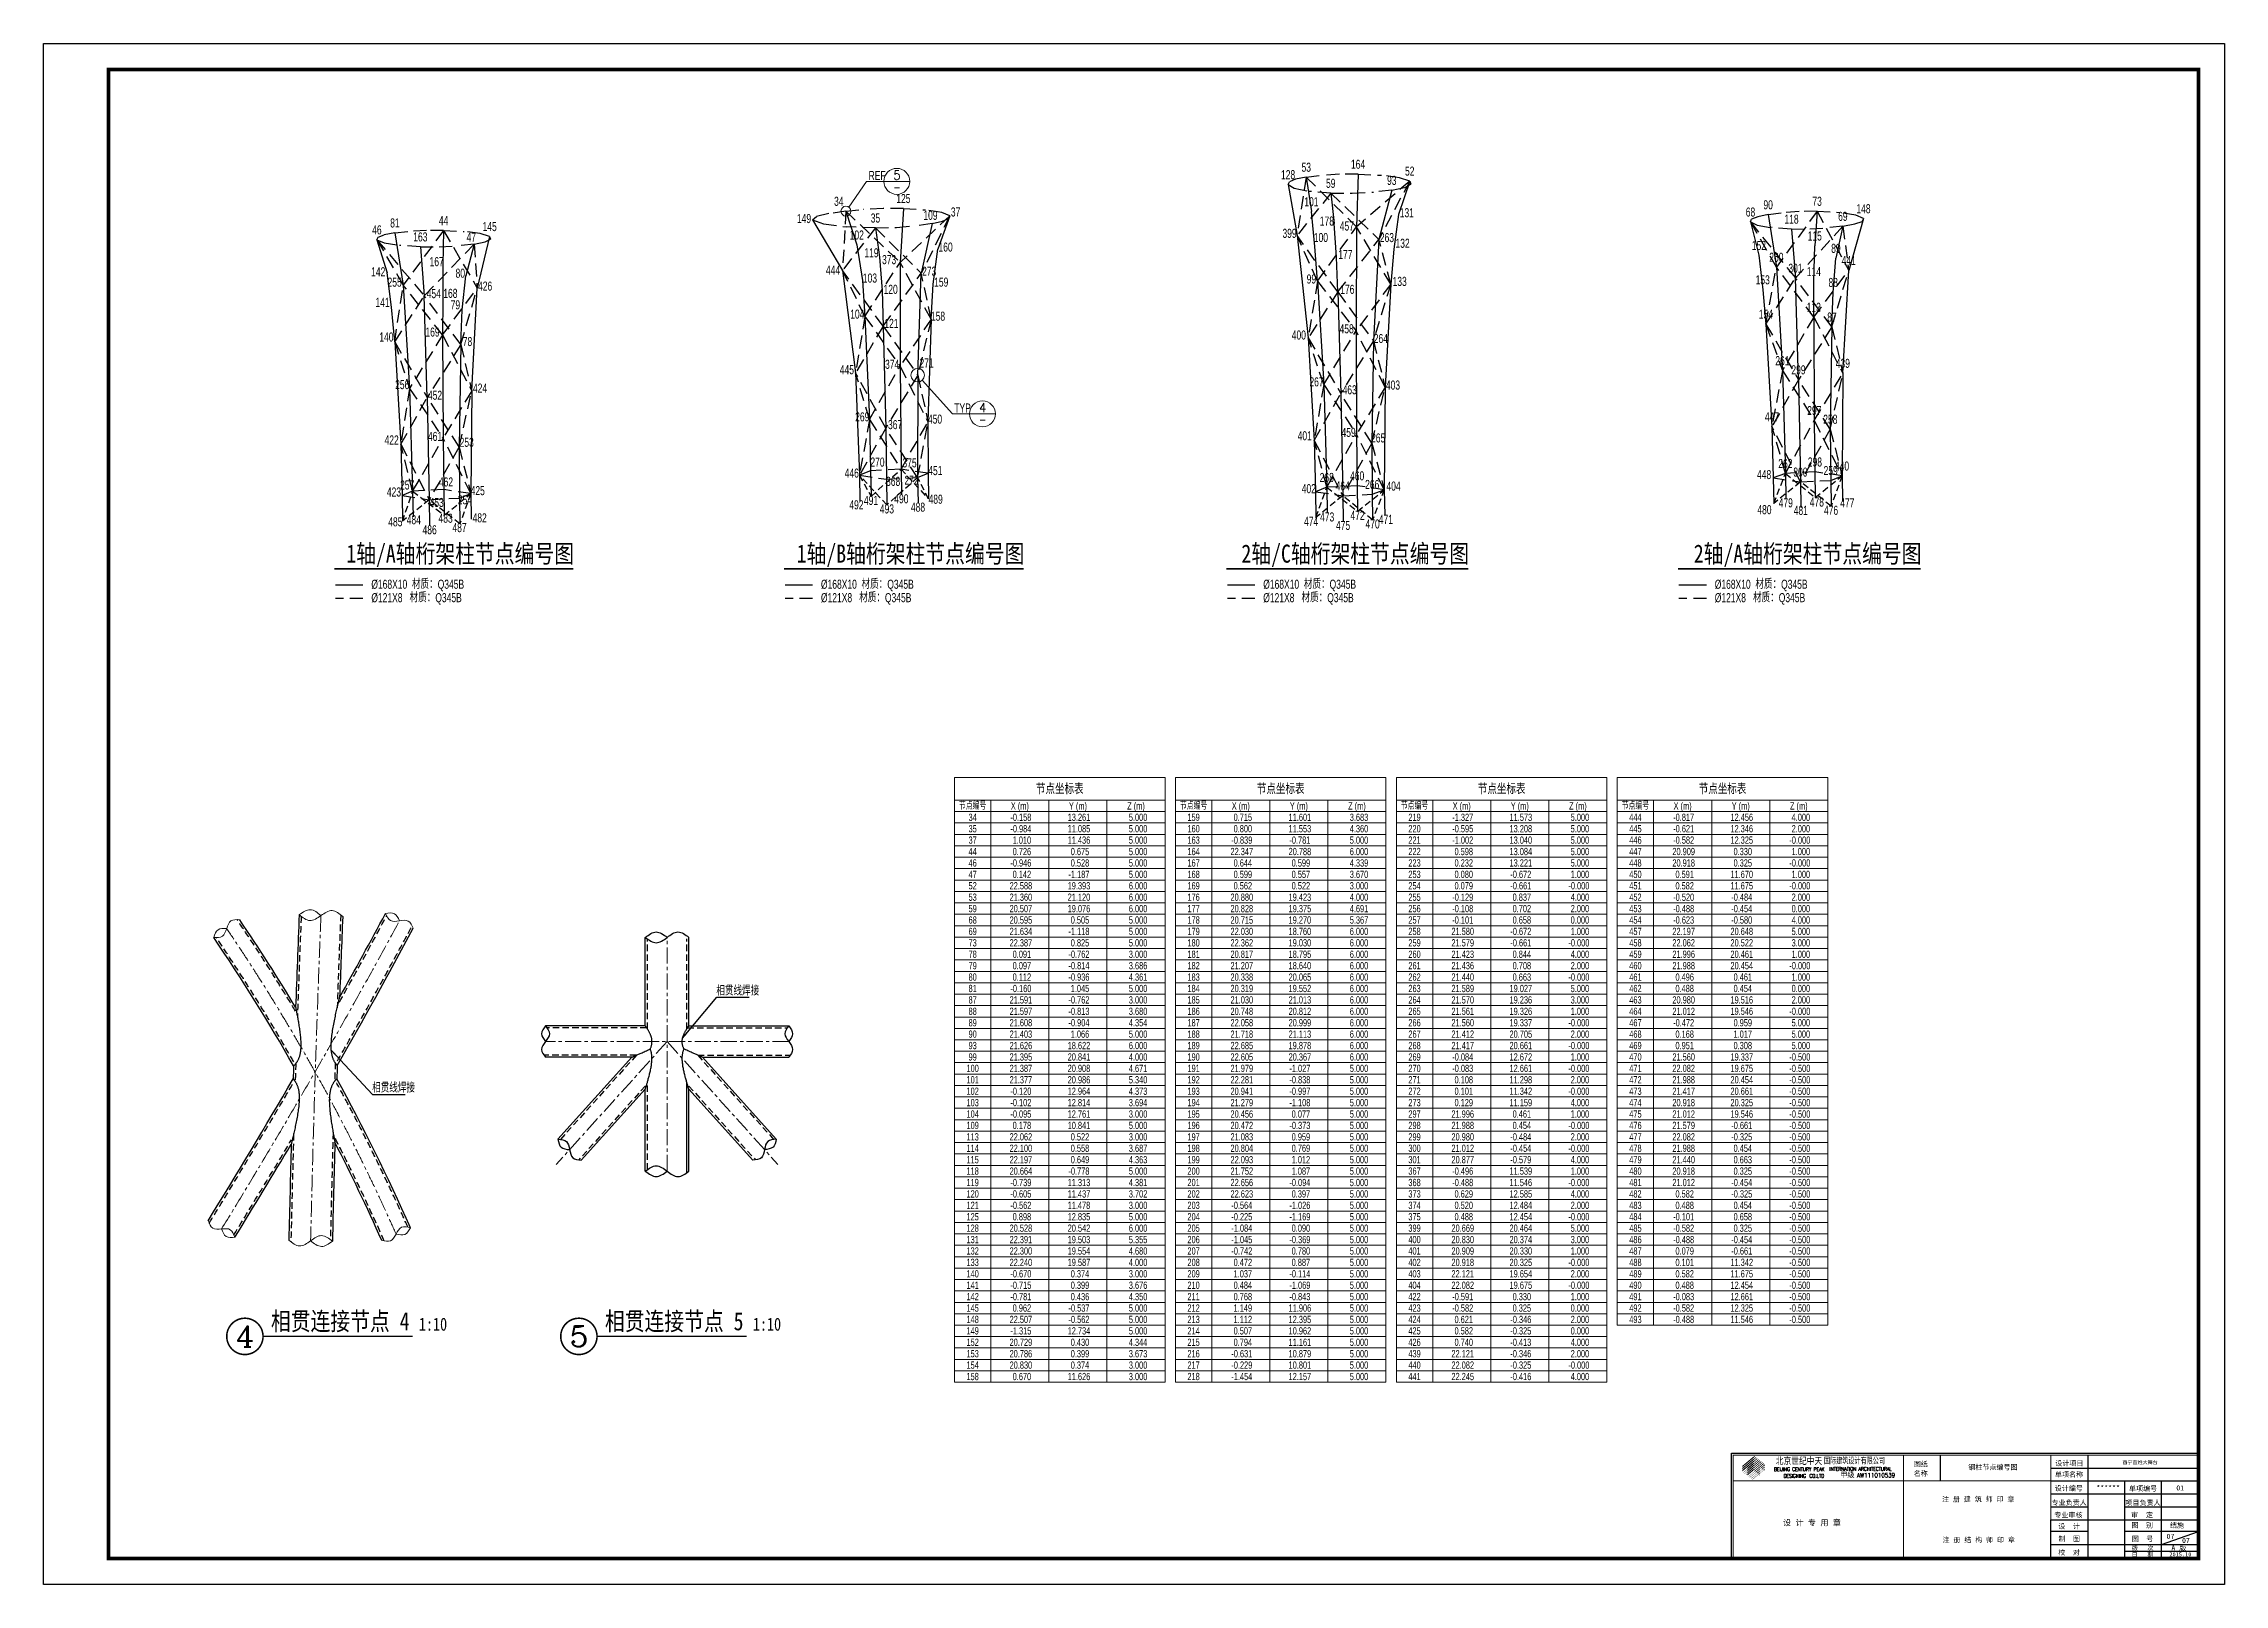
# Model space of a CAD drawing. Header units: millimetres. Extents: x -5285 to 713586, y 0 to 59400.
# Drawn here: x 629486 to 713586, y 0 to 59400 of the extents above; entities that cross this region are included whole.
import ezdxf
from ezdxf.enums import TextEntityAlignment as Align

# ---------------------------------------------------------------- set-up
doc = ezdxf.new("R2010")
doc.units = ezdxf.units.MM
doc.header["$LTSCALE"] = 1000
doc.linetypes.add('CENTER', pattern=[2, 1.25, -0.25, 0.25, -0.25])
doc.linetypes.add('DASHED', pattern=[0.75, 0.5, -0.25])
doc.layers.get('0').update_dxf_attribs({"lineweight": 15})
for name, color, linetype in [('A_FG', 130, 'Continuous'), ('M_Prof', 2, 'Continuous'), ('PUB_TITLE', 4, 'Continuous'), ('PUB_WALL', 255, 'Continuous')]:
    doc.layers.add(name, color=color, linetype=linetype)
for name, color, linetype, lineweight in [('BBEAM', 4, 'Continuous', 30), ('BEAM', 161, 'Continuous', 30), ('BL2', 60, 'Continuous', 30), ('Index', 1, 'Continuous', 15), ('TD-Dash', 9, 'DASHED', 30), ('TD-DIM', 7, 'Continuous', 15), ('TD-DOTE', 252, 'CENTER', 15), ('TD-TEXT', 2, 'Continuous', 15), ('TK', 252, 'Continuous', 15), ('X-紧固件', 216, 'Continuous', 30)]:
    doc.layers.add(name, color=color, linetype=linetype, lineweight=lineweight)
doc.styles.add('-黑体', font='simhei.ttf', dxfattribs={"width": 0.8})
doc.styles.add('CC', font='simplex', dxfattribs={"bigfont": 'hztxt'})
doc.styles.add('COMPLEX', font='COMPLEX')
doc.styles.add('S1', font='simplex', dxfattribs={"width": 0.8, "height": 800})
doc.styles.add('T&D', font='haiwenrs.shx', dxfattribs={"width": 0.7, "bigfont": 'hztxt.shx'})
doc.styles.add('TITLE', font='simhei.ttf', dxfattribs={"width": 0.8})
doc.styles.add('TK', font='complex.shx', dxfattribs={"width": 0.75, "bigfont": 'hztxt.shx'})
doc.styles.add('图框', font='simhei.ttf')
doc.dimstyles.new('T&D100', dxfattribs={"dimscale": 100, "dimtxt": 3, "dimasz": 2, "dimexe": 1, "dimexo": 3, "dimtad": 1, "dimdec": 0, "dimzin": 0, "dimdsep": 46, "dimtxsty": 'T&D', "dimblk": 'ARCHTICK', "dimcen": 0.09, "dimclrt": 2, "dimadec": 0, "dimazin": 0, "dimtfac": 1, "dimtdec": 0, "dimtix": 1, "dimtmove": 2, "dimatfit": 0, "dimfxl": 1, "dimtolj": 1, "dimtzin": 0, "dimarcsym": 0})

msp = doc.modelspace()

# ---------------------------------------------------------------- texts
at = {"style": '图框'}
for s, p in [('钢柱节点编号图', (703710.8, 4421.3)), ('07', (711357.4, 1755.1))]:
    msp.add_text(s, height=193.66, dxfattribs=at).set_placement(p)
at = {"layer": 'TD-TEXT', "style": 'T&D', "width": 0.7}
for s, p in [('53', (678178.5, 54355.5)), ('164', (680175.8, 54470)), ('128', (677477.3, 54067.1)), ('59', (679122.9, 53734.6)), ('93', (681477, 53846.8)), ('52', (682169.3, 54203.6)), ('34', (660151.5, 53041.5)), ('125', (662642.2, 53148)), ('37', (664655, 52630.4)), ('101', (678378, 53023.9)), ('131', (682056.7, 52599.3)), ('68', (695310.5, 52627.1)), ('90', (695991.1, 52907.2)), ('73', (697879.6, 53041.6)), ('148', (699667.3, 52753.9)), ('46', (642338.4, 51941.4)), ('81', (643033.6, 52207.5)), ('44', (644909.9, 52294.3)), ('145', (646686.1, 52067.9)), ('149', (658808.8, 52377.6)), ('102', (660844.4, 51741.8)), ('35', (661565.5, 52396)), ('109', (663686.2, 52500.4)), ('399', (677534.7, 51806.9)), ('178', (678974.3, 52280.2)), ('457', (679744.5, 52089)), ('118', (696893.3, 52352.8)), ('115', (697789.2, 51704.8)), ('69', (698872.4, 52462.2)), ('163', (644014.3, 51668.8)), ('47', (645978.1, 51656)), ('119', (661411.1, 51055.4)), ('160', (664269.1, 51277.6)), ('100', (678743.7, 51646.1)), ('177', (679687.6, 50990.9)), ('263', (681289.3, 51644.2)), ('132', (681893.8, 51424)), ('152', (695635, 51338.6)), ('260', (696307.7, 50883.1)), ('89', (698604.3, 51227.9)), ('142', (642390.3, 50323.5)), ('167', (644643.4, 50714.5)), ('80', (645554.8, 50269.5)), ('444', (659928.3, 50389.1)), ('103', (661352.2, 50082.6)), ('373', (662092.6, 50792.2)), ('273', (663636.2, 50344)), ('99', (678376.5, 50047.6)), ('153', (695782.2, 50014)), ('301', (697044.2, 50460)), ('114', (697753.1, 50330.1)), ('441', (699097.5, 50758.3)), ('255', (643021.6, 49923.2)), ('454', (644532.7, 49482.7)), ('168', (645172, 49492.8)), ('426', (646512.2, 49771.6)), ('120', (662151, 49647.9)), ('159', (664101.5, 49925.5)), ('176', (679761.8, 49648.7)), ('133', (681780.7, 49953.5)), ('88', (698500.9, 49911.7)), ('141', (642555.9, 49144.8)), ('79', (645364.8, 49050)), ('104', (660864.3, 48691.9)), ('121', (662181.5, 48332.9)), ('158', (663977.3, 48611.7)), ('154', (695903.3, 48686.3)), ('113', (697750.7, 48955.2)), ('87', (698451.5, 48577.5)), ('140', (642705.3, 47810.1)), ('169', (644484, 48000.3)), ('78', (645832.6, 47635.9)), ('400', (677893, 47886.1)), ('458', (679735.7, 48126.1)), ('264', (681055.1, 47751.1)), ('374', (662207.8, 46758.2)), ('271', (663535.9, 46808.3)), ('261', (696541.1, 46898.7)), ('439', (698871.9, 46793.7)), ('256', (643315, 45975.3)), ('424', (646316.6, 45840.1)), ('445', (660463.1, 46549.5)), ('267', (678574.5, 46081.2)), ('403', (681522.1, 45957.7)), ('299', (697160.3, 46544.6)), ('452', (644578.9, 45565.5)), ('463', (679852.3, 45774.7)), ('297', (697770.4, 44972.5)), ('269', (661056.6, 44732.1)), ('367', (662322.6, 44432.7)), ('450', (663861.7, 44644.2)), ('459', (679811.5, 44131.8)), ('447', (696139.5, 44735.1)), ('258', (698389, 44639.1)), ('422', (642908.3, 43840.1)), ('461', (644580.3, 43977)), ('253', (645801.1, 43750.8)), ('401', (678120.5, 44002.6)), ('265', (680951.9, 43919.6)), ('446', (660650.9, 42563.8)), ('270', (661642.7, 42987.5)), ('375', (662879.1, 42958.3)), ('451', (663874.3, 42659.3)), ('460', (680142.4, 42457.3)), ('448', (695835.4, 42506.8)), ('262', (696656, 42933.1)), ('300', (697236.3, 42601.3)), ('298', (697794.4, 42991)), ('259', (698402.9, 42663.1)), ('440', (698840.4, 42834.7)), ('423', (642995.6, 41834.8)), ('257', (643506.1, 42104.2)), ('462', (645003.1, 42222)), ('425', (646227.1, 41887.6)), ('368', (662247.4, 42243.6)), ('272', (662955.9, 42285.9)), ('402', (678277.2, 41962.7)), ('268', (678970.4, 42394.6)), ('464', (679584.3, 42067.5)), ('266', (680722.7, 42125.4)), ('404', (681544.8, 42062.5)), ('484', (643762.3, 40765.6)), ('453', (644642.7, 41430.3)), ('483', (644987.3, 40823.8)), ('254', (645732.2, 41532.4)), ('482', (646301.9, 40838)), ('492', (660830.6, 41339.5)), ('491', (661393.2, 41510.3)), ('493', (662007.1, 41183.2)), ('490', (662565.2, 41573)), ('488', (663206.4, 41250)), ('489', (663886.4, 41555.9)), ('473', (678984.8, 40872.6)), ('472', (680156.8, 40935.3)), ('471', (681249.8, 40778.9)), ('480', (695847.9, 41152.4)), ('479', (696670.4, 41418)), ('481', (697250.7, 41125.7)), ('478', (697870, 41447.1)), ('476', (698417.2, 41130)), ('477', (699045.7, 41420.5)), ('485', (643049.4, 40684.7)), ('486', (644371.6, 40378.9)), ('487', (645525.2, 40460.9)), ('474', (678367.2, 40701.8)), ('475', (679598.7, 40545.5)), ('470', (680737, 40603.4))]:
    msp.add_text(s, height=350, dxfattribs=at).set_placement(p, align=Align.BOTTOM_CENTER)
at = {"layer": 'TD-TEXT', "style": 'TITLE', "width": 0.8}
for s, p in [('1轴/A轴桁架柱节点编号图', (649939.5, 39389.6)), ('1轴/B轴桁架柱节点编号图', (667307.8, 39389.6)), ('2轴/C轴桁架柱节点编号图', (684458.4, 39389.6)), ('2轴/A轴桁架柱节点编号图', (701905.1, 39389.6)), ('相贯连接节点 4', (643597, 9795.8)), ('相贯连接节点 5', (656476.6, 9795.8))]:
    msp.add_text(s, height=700, dxfattribs=at).set_placement(p, align=Align.RIGHT)
at = {"layer": 'TD-TEXT'}
for s, height, style, width, p in [('%%C168X10  材质：Q345B', 350, 'T&D', 0.7, (642124, 38383)), ('%%C168X10  材质：Q345B', 350, 'T&D', 0.7, (659462.9, 38383)), ('%%C168X10  材质：Q345B', 350, 'T&D', 0.7, (676520, 38383)), ('%%C168X10  材质：Q345B', 350, 'T&D', 0.7, (693932.4, 38383)), ('%%C121X8   材质：Q345B', 350, 'T&D', 0.7, (642124, 37865.4)), ('%%C121X8   材质：Q345B', 350, 'T&D', 0.7, (659462.9, 37865.4)), ('%%C121X8   材质：Q345B', 350, 'T&D', 0.7, (676520, 37865.4)), ('%%C121X8   材质：Q345B', 350, 'T&D', 0.7, (693932.4, 37865.4)), ('相贯线焊接', 350, 'T&D', 0.7, (655428.2, 22705.4)), ('相贯线焊接', 350, 'T&D', 0.7, (642154.4, 18963.4)), ('1:10', 500, 'TITLE', 0.8, (643957.9, 9781.4)), ('1:10', 500, 'TITLE', 0.8, (656837.5, 9781.4))]:
    msp.add_text(s, height=height, dxfattribs=dict(at, style=style, width=width)).set_placement(p)

# ---------------------------------------------------------------- blocks, each defined once
blk = doc.blocks.new('A$C6C48201D')
at = {"layer": 'A_FG'}
h = blk.add_hatch(color=256, dxfattribs=at)
h.paths.add_polyline_path([(98259, -82250), (98259, -82331), (99002, -81715), (98963, -81685), (98913, -81731), (98913, -81707)])
h.paths.add_polyline_path([(99077, -81773), (99042, -81746), (98918, -81853), (98916, -81826), (98260, -82369), (98260, -82450)])
h.paths.add_polyline_path([(98260, -82487), (98261, -82572), (99151, -81830), (99116, -81803), (98915, -81978), (98913, -81947)])
h.paths.add_polyline_path([(99229, -81890), (99194, -81863), (98920, -82104), (98918, -82062), (98552, -82368), (98552, -82430), (98316, -82626), (98331, -82639)])
h.paths.add_polyline_path([(99304, -81948), (99268, -81920), (98922, -82209), (98919, -82187), (98552, -82490), (98552, -82552), (98391, -82684), (98406, -82696)])
h.paths.add_polyline_path([(98552, -82616), (98552, -82676), (98465, -82741), (98481, -82753), (99377, -82005), (99344, -81979), (98920, -82333), (98918, -82308)])
h.paths.add_polyline_path([(99452, -82063), (99419, -82037), (98920, -82458), (98916, -82427), (98552, -82729), (98552, -82809)])
h.paths.add_polyline_path([(98952, -82546), (98970, -82568), (98617, -82858), (98630, -82868), (99531, -82123), (99494, -82095)])
h.paths.add_polyline_path([(99567, -82214), (99567, -82156), (99324, -82359), (99340, -82380), (99289, -82423), (99284, -82389), (99027, -82601), (99044, -82625), (98690, -82914), (98704, -82925)])
h.paths.add_polyline_path([(99566, -82332), (99566, -82275), (99395, -82418), (99412, -82441), (99286, -82544), (99284, -82512), (99100, -82659), (99121, -82684), (98767, -82973), (98781, -82984)])
h.paths.add_polyline_path([(99171, -82718), (99196, -82736), (98840, -83029), (98856, -83042), (99566, -82446), (99566, -82395), (99469, -82474), (99488, -82495), (99287, -82663), (99286, -82627)])
h.paths.add_polyline_path([(99270, -82760), (99256, -82761), (99253, -82791), (99280, -82793), (99286, -82792), (99288, -82751), (99271, -82750)], flags=17)
h.paths.add_polyline_path([(99568, -82519), (99558, -82513), (99541, -82534), (99558, -82557), (99570, -82537)])
at = {"layer": 'PUB_TITLE'}
for p, q in [((109714, -81626), (109714, -83119)), ((118249, -81626), (118249, -87600)), ((116115, -82372), (124650, -82372)), ((116115, -83119), (124650, -83119)), ((120383, -87600), (120383, -83119)), ((122517, -87600), (122517, -83119)), ((116115, -83866), (124650, -83866)), ((116115, -84613), (118249, -84613)), ((116115, -87600), (116115, -85360)), ((116115, -85360), (124650, -85360)), ((120383, -84613), (124650, -84613)), ((118249, -86047), (116115, -86047)), ((116115, -86794), (124650, -86794)), ((124650, -86047), (120383, -86047)), ((124650, -87197), (120383, -87197))]:
    blk.add_line(p, q, dxfattribs=at)
blk.add_lwpolyline([(0, -89100), (0, 0), (126150, 0), (126150, -89100)], close=True, dxfattribs=at)
at = {"layer": 'PUB_TITLE', "const_width": 210}
blk.add_lwpolyline([(3750, -87600), (124650, -87600), (124650, -1500), (3750, -1500)], close=True, dxfattribs=at)
at = {"layer": 'PUB_TITLE'}
blk.add_lwpolyline([(97632, -87600), (97632, -81519), (124650, -81519)], dxfattribs=at)
at = {"layer": 'PUB_TITLE', "const_width": 53.3}
for points in [[(97739, -87600), (97739, -81626), (124650, -81626)], [(107581, -87600), (107581, -81626)], [(109714, -83119), (109714, -81626)], [(116115, -87600), (116115, -81626)], [(97739, -83119), (116115, -83119)], [(116115, -83119), (124650, -83119)]]:
    blk.add_lwpolyline(points, dxfattribs=at)
at = {"layer": 'PUB_WALL'}
blk.add_line((122517, -86794), (124650, -86047), dxfattribs=at)
for s, height, style, width, p in [('北京世纪中天', 400.1, '-黑体', 0.8, (100197, -82154)), ('国际建筑设计有限公司', 360.1, '-黑体', 0.7, (102987, -82118)), ('BEIJING CENTURY PEAK', 213.37, 'TK', 0.75, (100099, -82547)), (' DESIGNING ', 213.37, 'TK', 0.75, (100519, -82936)), ('CO.LTD', 213.4, 'TK', 0.75, (102143, -82933)), ('INTERNATION ARCHITECTURAL', 213.37, 'TK', 0.75, (103304, -82531)), ('AW111010539', 260.86, 'S1', 0.8, (104894, -82921))]:
    blk.add_text(s, height=height, dxfattribs=dict(style=style, width=width)).set_placement(p)
at = {"color": 1, "style": '图框'}
for s, height, p in [('图纸', 290.5, (108180, -82287)), ('设计项目', 290.5, (116371, -82238)), ('名称', 290.5, (108180, -82832)), ('单项名称', 290.5, (116351, -82889)), ('专业负责人', 290.5, (116152, -84513)), ('设计编号', 290.5, (116335, -83687)), ('项目负责人', 290.5, (120426, -84522)), ('单项编号', 290.5, (120637, -83701)), ('专业审核', 290.5, (116317, -85232)), ('设', 290, (116544, -85880)), ('计', 290, (117384, -85880)), ('审  定', 290.5, (120756, -85231)), ('图', 290, (120774, -85824)), ('别', 290, (121614, -85824)), ('制', 290, (116554, -86606)), ('图', 290, (117394, -86606)), ('版', 249, (120799, -87116)), ('图', 290, (120792, -86616)), ('号', 290, (121632, -86616)), ('次', 249, (121699, -87116)), ('校', 290, (116540, -87397)), ('对', 290, (117380, -87397)), ('日', 249, (120782, -87504)), ('期', 249, (121683, -87504))]:
    blk.add_text(s, height=height, dxfattribs=at).set_placement(p)
for s, height, style, p in [('西宁百姓大舞台', 209.1, '图框', (120247, -82145)), ('甲级', 304.3, 'CC', (103931, -82944)), ('******', 290.5, '图框', (118744, -83666)), ('01', 290.5, '图框', (123369, -83666)), ('结施', 290.5, '图框', (123002, -85827)), ('A 版', 290.5, '图框', (123082, -87137)), ('07', 290.5, '图框', (123700, -86702)), ('2015.10', 232.4, '图框', (122969, -87479))]:
    blk.add_text(s, height=height, dxfattribs=dict(style=style)).set_placement(p)
at = {"color": 6, "style": '图框'}
for s, height, p in [('注', 290, (109819, -84320)), ('册', 290, (110449, -84320)), ('建', 290, (111079, -84320)), ('筑', 290, (111709, -84320)), ('师', 290, (112339, -84320)), ('印', 290, (112970, -84320)), ('章', 290, (113600, -84320)), ('设', 332, (100620, -85700)), ('计', 332, (101340, -85700)), ('专', 332, (102060, -85700)), ('用', 332, (102781, -85700)), ('章', 332, (103501, -85700)), ('注', 290, (109845, -86672)), ('册', 290, (110476, -86672)), ('结', 290, (111106, -86672)), ('构', 290, (111736, -86672)), ('师', 290, (112366, -86672)), ('印', 290, (112996, -86672)), ('章', 290, (113627, -86672))]:
    blk.add_text(s, height=height, dxfattribs=at).set_placement(p)
blk = doc.blocks.new('_ArchTick')
at = {"color": 0, "linetype": 'ByBlock', "const_width": 0.25}
blk.add_lwpolyline([(-0.35, -0.35), (0.35, 0.35)], dxfattribs=at)
blk = doc.blocks.new('TD_详图1')
at = {"layer": 'TD-TEXT', "const_width": 0.6}
blk.add_lwpolyline([(-7, 0, 1), (7, 0, 1)], format="xyb", close=True, dxfattribs=at)
at = {"layer": 'TD-TEXT', "style": 'COMPLEX', "width": 1.047222}
blk.add_attdef('A', text='', height=8, dxfattribs=at).set_placement((-3.5, -3.97), (3.68, -3.97), align=Align.FIT)
blk = doc.blocks.new('TD_索引')
at = {"layer": 'Index'}
blk.add_line((-5, 0), (5, 0), dxfattribs=at)
at = {"layer": 'Index', "ltscale": 10}
blk.add_circle((0, 0), 5, dxfattribs=at)
at = {"layer": 'TD-TEXT', "style": 'T&D', "width": 0.7}
blk.add_attdef('TYP', (-10.86, 0.52), '', height=3.5, dxfattribs=at)
at = {"layer": 'TD-TEXT', "style": 'COMPLEX'}
for tag, width, p, p2 in [('1', 1.83243, (-1.3, 0.65), (1.44, 0.65)), ('10', 0.568685, (-1.3, -3.95), (1.44, -3.95))]:
    blk.add_attdef(tag, text='', height=3.5, dxfattribs=dict(at, width=width)).set_placement(p, p2, align=Align.FIT)
blk = doc.blocks.new('A$C3F70506B')
at = {"layer": 'TK', "ltscale": 0.5}
for p, q in [((0, 0), (10150, 0)), ((0, -29150), (0, 0)), ((10150, 0), (10150, -29150)), ((10650, 0), (20800, 0)), ((10650, -29150), (10650, 0)), ((20800, 0), (20800, -29150)), ((21300, 0), (31450, 0)), ((21300, -29150), (21300, 0)), ((31450, 0), (31450, -29150)), ((31950, 0), (42100, 0)), ((31950, -26400), (31950, 0)), ((42100, 0), (42100, -26400)), ((0, -1100), (10150, -1100)), ((0, -1650), (10150, -1650)), ((1750, -1100), (1750, -29150)), ((4550, -1100), (4550, -29150)), ((7350, -1100), (7350, -29150)), ((10650, -1100), (20800, -1100)), ((10650, -1650), (20800, -1650)), ((12400, -1100), (12400, -29150)), ((15200, -1100), (15200, -29150)), ((18000, -1100), (18000, -29150)), ((21300, -1100), (31450, -1100)), ((21300, -1650), (31450, -1650)), ((23050, -1100), (23050, -29150)), ((25850, -1100), (25850, -29150)), ((28650, -1100), (28650, -29150)), ((31950, -1100), (42100, -1100)), ((31950, -1650), (42100, -1650)), ((33700, -1100), (33700, -26400)), ((36500, -1100), (36500, -26400)), ((39300, -1100), (39300, -26400)), ((0, -2200), (10150, -2200)), ((0, -2750), (10150, -2750)), ((10650, -2200), (20800, -2200)), ((10650, -2750), (20800, -2750)), ((21300, -2200), (31450, -2200)), ((21300, -2750), (31450, -2750)), ((31950, -2200), (42100, -2200)), ((31950, -2750), (42100, -2750)), ((0, -3300), (10150, -3300)), ((0, -3850), (10150, -3850)), ((10650, -3300), (20800, -3300)), ((10650, -3850), (20800, -3850)), ((21300, -3300), (31450, -3300)), ((21300, -3850), (31450, -3850)), ((31950, -3300), (42100, -3300)), ((31950, -3850), (42100, -3850)), ((0, -4400), (10150, -4400)), ((0, -4950), (10150, -4950)), ((10650, -4400), (20800, -4400)), ((10650, -4950), (20800, -4950)), ((21300, -4400), (31450, -4400)), ((21300, -4950), (31450, -4950)), ((31950, -4400), (42100, -4400)), ((31950, -4950), (42100, -4950)), ((0, -5500), (10150, -5500)), ((0, -6050), (10150, -6050)), ((10650, -5500), (20800, -5500)), ((10650, -6050), (20800, -6050)), ((21300, -5500), (31450, -5500)), ((21300, -6050), (31450, -6050)), ((31950, -5500), (42100, -5500)), ((31950, -6050), (42100, -6050)), ((0, -6600), (10150, -6600)), ((0, -7150), (10150, -7150)), ((10650, -6600), (20800, -6600)), ((10650, -7150), (20800, -7150)), ((21300, -6600), (31450, -6600)), ((21300, -7150), (31450, -7150)), ((31950, -6600), (42100, -6600)), ((31950, -7150), (42100, -7150)), ((0, -7700), (10150, -7700)), ((0, -8250), (10150, -8250)), ((10650, -7700), (20800, -7700)), ((10650, -8250), (20800, -8250)), ((21300, -7700), (31450, -7700)), ((21300, -8250), (31450, -8250)), ((31950, -7700), (42100, -7700)), ((31950, -8250), (42100, -8250)), ((0, -8800), (10150, -8800)), ((0, -9350), (10150, -9350)), ((10650, -8800), (20800, -8800)), ((10650, -9350), (20800, -9350)), ((21300, -8800), (31450, -8800)), ((21300, -9350), (31450, -9350)), ((31950, -8800), (42100, -8800)), ((31950, -9350), (42100, -9350)), ((0, -9900), (10150, -9900)), ((0, -10450), (10150, -10450)), ((10650, -9900), (20800, -9900)), ((10650, -10450), (20800, -10450)), ((21300, -9900), (31450, -9900)), ((21300, -10450), (31450, -10450)), ((31950, -9900), (42100, -9900)), ((31950, -10450), (42100, -10450)), ((0, -11000), (10150, -11000)), ((0, -11550), (10150, -11550)), ((10650, -11000), (20800, -11000)), ((10650, -11550), (20800, -11550)), ((21300, -11000), (31450, -11000)), ((21300, -11550), (31450, -11550)), ((31950, -11000), (42100, -11000)), ((31950, -11550), (42100, -11550)), ((0, -12100), (10150, -12100)), ((10650, -12100), (20800, -12100)), ((21300, -12100), (31450, -12100)), ((31950, -12100), (42100, -12100)), ((0, -12650), (10150, -12650)), ((0, -13200), (10150, -13200)), ((10650, -12650), (20800, -12650)), ((10650, -13200), (20800, -13200)), ((21300, -12650), (31450, -12650)), ((21300, -13200), (31450, -13200)), ((31950, -12650), (42100, -12650)), ((31950, -13200), (42100, -13200)), ((0, -13750), (10150, -13750)), ((0, -14300), (10150, -14300)), ((10650, -13750), (20800, -13750)), ((10650, -14300), (20800, -14300)), ((21300, -13750), (31450, -13750)), ((21300, -14300), (31450, -14300)), ((31950, -13750), (42100, -13750)), ((31950, -14300), (42100, -14300)), ((0, -14850), (10150, -14850)), ((0, -15400), (10150, -15400)), ((10650, -14850), (20800, -14850)), ((10650, -15400), (20800, -15400)), ((21300, -14850), (31450, -14850)), ((21300, -15400), (31450, -15400)), ((31950, -14850), (42100, -14850)), ((31950, -15400), (42100, -15400)), ((0, -15950), (10150, -15950)), ((0, -16500), (10150, -16500)), ((10650, -15950), (20800, -15950)), ((10650, -16500), (20800, -16500)), ((21300, -15950), (31450, -15950)), ((21300, -16500), (31450, -16500)), ((31950, -15950), (42100, -15950)), ((31950, -16500), (42100, -16500)), ((0, -17050), (10150, -17050)), ((0, -17600), (10150, -17600)), ((10650, -17050), (20800, -17050)), ((10650, -17600), (20800, -17600)), ((21300, -17050), (31450, -17050)), ((21300, -17600), (31450, -17600)), ((31950, -17050), (42100, -17050)), ((31950, -17600), (42100, -17600)), ((0, -18150), (10150, -18150)), ((0, -18700), (10150, -18700)), ((10650, -18150), (20800, -18150)), ((10650, -18700), (20800, -18700)), ((21300, -18150), (31450, -18150)), ((21300, -18700), (31450, -18700)), ((31950, -18150), (42100, -18150)), ((31950, -18700), (42100, -18700)), ((0, -19250), (10150, -19250)), ((0, -19800), (10150, -19800)), ((10650, -19250), (20800, -19250)), ((10650, -19800), (20800, -19800)), ((21300, -19250), (31450, -19250)), ((21300, -19800), (31450, -19800)), ((31950, -19250), (42100, -19250)), ((31950, -19800), (42100, -19800)), ((0, -20350), (10150, -20350)), ((0, -20900), (10150, -20900)), ((10650, -20350), (20800, -20350)), ((10650, -20900), (20800, -20900)), ((21300, -20350), (31450, -20350)), ((21300, -20900), (31450, -20900)), ((31950, -20350), (42100, -20350)), ((31950, -20900), (42100, -20900)), ((0, -21450), (10150, -21450)), ((0, -22000), (10150, -22000)), ((10650, -21450), (20800, -21450)), ((10650, -22000), (20800, -22000)), ((21300, -21450), (31450, -21450)), ((21300, -22000), (31450, -22000)), ((31950, -21450), (42100, -21450)), ((31950, -22000), (42100, -22000)), ((0, -22550), (10150, -22550)), ((0, -23100), (10150, -23100)), ((10650, -22550), (20800, -22550)), ((10650, -23100), (20800, -23100)), ((21300, -22550), (31450, -22550)), ((21300, -23100), (31450, -23100)), ((31950, -22550), (42100, -22550)), ((31950, -23100), (42100, -23100)), ((0, -23650), (10150, -23650)), ((10650, -23650), (20800, -23650)), ((21300, -23650), (31450, -23650)), ((31950, -23650), (42100, -23650)), ((0, -24200), (10150, -24200)), ((0, -24750), (10150, -24750)), ((10650, -24200), (20800, -24200)), ((10650, -24750), (20800, -24750)), ((21300, -24200), (31450, -24200)), ((21300, -24750), (31450, -24750)), ((31950, -24200), (42100, -24200)), ((31950, -24750), (42100, -24750)), ((0, -25300), (10150, -25300)), ((0, -25850), (10150, -25850)), ((10650, -25300), (20800, -25300)), ((10650, -25850), (20800, -25850)), ((21300, -25300), (31450, -25300)), ((21300, -25850), (31450, -25850)), ((31950, -25300), (42100, -25300)), ((31950, -25850), (42100, -25850)), ((0, -26400), (10150, -26400)), ((0, -26950), (10150, -26950)), ((10650, -26400), (20800, -26400)), ((10650, -26950), (20800, -26950)), ((21300, -26400), (31450, -26400)), ((21300, -26950), (31450, -26950)), ((31950, -26400), (42100, -26400)), ((0, -27500), (10150, -27500)), ((0, -28050), (10150, -28050)), ((10650, -27500), (20800, -27500)), ((10650, -28050), (20800, -28050)), ((21300, -27500), (31450, -27500)), ((21300, -28050), (31450, -28050)), ((0, -28600), (10150, -28600)), ((10150, -29150), (0, -29150)), ((10650, -28600), (20800, -28600)), ((20800, -29150), (10650, -29150)), ((21300, -28600), (31450, -28600)), ((31450, -29150), (21300, -29150))]:
    blk.add_line(p, q, dxfattribs=at)
at = {"layer": 'TD-TEXT', "style": 'T&D', "width": 0.7}
for s, height, p in [('节点坐标表', 525, (5075, -550)), ('节点坐标表', 525, (15725, -550)), ('节点坐标表', 525, (26375, -550)), ('节点坐标表', 525, (37025, -550)), ('节点编号', 350, (875, -1375)), ('34', 350, (875, -1925)), (' -0.158', 350, (3150, -1925)), ('X (m)', 350, (3150, -1375)), (' 13.261', 350, (5950, -1925)), ('Y (m)', 350, (5950, -1375)), ('Z (m)', 350, (8750, -1375)), ('  5.000', 350, (8750, -1925)), ('节点编号', 350, (11525, -1375)), ('159', 350, (11525, -1925)), ('X (m)', 350, (13800, -1375)), ('  0.715', 350, (13800, -1925)), (' 11.601', 350, (16600, -1925)), ('Y (m)', 350, (16600, -1375)), ('Z (m)', 350, (19400, -1375)), ('  3.683', 350, (19400, -1925)), ('节点编号', 350, (22175, -1375)), ('219', 350, (22175, -1925)), (' -1.327', 350, (24450, -1925)), ('X (m)', 350, (24450, -1375)), (' 11.573', 350, (27250, -1925)), ('Y (m)', 350, (27250, -1375)), ('Z (m)', 350, (30050, -1375)), ('  5.000', 350, (30050, -1925)), ('节点编号', 350, (32825, -1375)), ('444', 350, (32825, -1925)), (' -0.817', 350, (35100, -1925)), ('X (m)', 350, (35100, -1375)), (' 12.456', 350, (37900, -1925)), ('Y (m)', 350, (37900, -1375)), ('Z (m)', 350, (40700, -1375)), ('  4.000', 350, (40700, -1925)), ('35', 350, (875, -2475)), ('37', 350, (875, -3025)), (' -0.984', 350, (3150, -2475)), ('  1.010', 350, (3150, -3025)), (' 11.085', 350, (5950, -2475)), (' 11.436', 350, (5950, -3025)), ('  5.000', 350, (8750, -2475)), ('  5.000', 350, (8750, -3025)), ('160', 350, (11525, -2475)), ('163', 350, (11525, -3025)), (' -0.839', 350, (13800, -3025)), ('  0.800', 350, (13800, -2475)), (' 11.553', 350, (16600, -2475)), (' -0.781', 350, (16600, -3025)), ('  4.360', 350, (19400, -2475)), ('  5.000', 350, (19400, -3025)), ('220', 350, (22175, -2475)), ('221', 350, (22175, -3025)), (' -0.595', 350, (24450, -2475)), (' -1.002', 350, (24450, -3025)), (' 13.208', 350, (27250, -2475)), (' 13.040', 350, (27250, -3025)), ('  5.000', 350, (30050, -2475)), ('  5.000', 350, (30050, -3025)), ('445', 350, (32825, -2475)), ('446', 350, (32825, -3025)), (' -0.621', 350, (35100, -2475)), (' -0.582', 350, (35100, -3025)), (' 12.346', 350, (37900, -2475)), (' 12.325', 350, (37900, -3025)), (' -0.000', 350, (40700, -3025)), ('  2.000', 350, (40700, -2475)), ('44', 350, (875, -3575)), ('46', 350, (875, -4125)), (' -0.946', 350, (3150, -4125)), ('  0.726', 350, (3150, -3575)), ('  0.675', 350, (5950, -3575)), ('  0.528', 350, (5950, -4125)), ('  5.000', 350, (8750, -3575)), ('  5.000', 350, (8750, -4125)), ('164', 350, (11525, -3575)), ('167', 350, (11525, -4125)), (' 22.347', 350, (13800, -3575)), ('  0.644', 350, (13800, -4125)), (' 20.788', 350, (16600, -3575)), ('  0.599', 350, (16600, -4125)), ('  4.339', 350, (19400, -4125)), ('  6.000', 350, (19400, -3575)), ('222', 350, (22175, -3575)), ('223', 350, (22175, -4125)), ('  0.598', 350, (24450, -3575)), ('  0.232', 350, (24450, -4125)), (' 13.084', 350, (27250, -3575)), (' 13.221', 350, (27250, -4125)), ('  5.000', 350, (30050, -3575)), ('  5.000', 350, (30050, -4125)), ('447', 350, (32825, -3575)), ('448', 350, (32825, -4125)), (' 20.909', 350, (35100, -3575)), (' 20.918', 350, (35100, -4125)), ('  0.330', 350, (37900, -3575)), ('  0.325', 350, (37900, -4125)), (' -0.000', 350, (40700, -4125)), ('  1.000', 350, (40700, -3575)), ('47', 350, (875, -4675)), ('52', 350, (875, -5225)), (' 22.588', 350, (3150, -5225)), ('  0.142', 350, (3150, -4675)), (' 19.393', 350, (5950, -5225)), (' -1.187', 350, (5950, -4675)), ('  5.000', 350, (8750, -4675)), ('  6.000', 350, (8750, -5225)), ('168', 350, (11525, -4675)), ('169', 350, (11525, -5225)), ('  0.599', 350, (13800, -4675)), ('  0.562', 350, (13800, -5225)), ('  0.557', 350, (16600, -4675)), ('  0.522', 350, (16600, -5225)), ('  3.670', 350, (19400, -4675)), ('  3.000', 350, (19400, -5225)), ('253', 350, (22175, -4675)), ('254', 350, (22175, -5225)), ('  0.080', 350, (24450, -4675)), ('  0.079', 350, (24450, -5225)), (' -0.672', 350, (27250, -4675)), (' -0.661', 350, (27250, -5225)), (' -0.000', 350, (30050, -5225)), ('  1.000', 350, (30050, -4675)), ('450', 350, (32825, -4675)), ('451', 350, (32825, -5225)), ('  0.591', 350, (35100, -4675)), ('  0.582', 350, (35100, -5225)), (' 11.670', 350, (37900, -4675)), (' 11.675', 350, (37900, -5225)), (' -0.000', 350, (40700, -5225)), ('  1.000', 350, (40700, -4675)), ('53', 350, (875, -5775)), ('59', 350, (875, -6325)), (' 21.360', 350, (3150, -5775)), (' 20.507', 350, (3150, -6325)), (' 21.120', 350, (5950, -5775)), (' 19.076', 350, (5950, -6325)), ('  6.000', 350, (8750, -5775)), ('  6.000', 350, (8750, -6325)), ('176', 350, (11525, -5775)), ('177', 350, (11525, -6325)), (' 20.880', 350, (13800, -5775)), (' 20.828', 350, (13800, -6325)), (' 19.423', 350, (16600, -5775)), (' 19.375', 350, (16600, -6325)), ('  4.000', 350, (19400, -5775)), ('  4.691', 350, (19400, -6325)), ('255', 350, (22175, -5775)), ('256', 350, (22175, -6325)), (' -0.129', 350, (24450, -5775)), (' -0.108', 350, (24450, -6325)), ('  0.837', 350, (27250, -5775)), ('  0.702', 350, (27250, -6325)), ('  4.000', 350, (30050, -5775)), ('  2.000', 350, (30050, -6325)), ('452', 350, (32825, -5775)), ('453', 350, (32825, -6325)), (' -0.520', 350, (35100, -5775)), (' -0.488', 350, (35100, -6325)), (' -0.484', 350, (37900, -5775)), (' -0.454', 350, (37900, -6325)), ('  0.000', 350, (40700, -6325)), ('  2.000', 350, (40700, -5775)), ('68', 350, (875, -6875)), ('69', 350, (875, -7425)), (' 20.595', 350, (3150, -6875)), (' 21.634', 350, (3150, -7425)), (' -1.118', 350, (5950, -7425)), ('  0.505', 350, (5950, -6875)), ('  5.000', 350, (8750, -6875)), ('  5.000', 350, (8750, -7425)), ('178', 350, (11525, -6875)), ('179', 350, (11525, -7425)), (' 20.715', 350, (13800, -6875)), (' 22.030', 350, (13800, -7425)), (' 19.270', 350, (16600, -6875)), (' 18.760', 350, (16600, -7425)), ('  5.367', 350, (19400, -6875)), ('  6.000', 350, (19400, -7425)), ('257', 350, (22175, -6875)), ('258', 350, (22175, -7425)), (' 21.580', 350, (24450, -7425)), (' -0.101', 350, (24450, -6875)), (' -0.672', 350, (27250, -7425)), ('  0.658', 350, (27250, -6875)), ('  0.000', 350, (30050, -6875)), ('  1.000', 350, (30050, -7425)), ('454', 350, (32825, -6875)), ('457', 350, (32825, -7425)), (' 22.197', 350, (35100, -7425)), (' -0.623', 350, (35100, -6875)), (' 20.648', 350, (37900, -7425)), (' -0.580', 350, (37900, -6875)), ('  4.000', 350, (40700, -6875)), ('  5.000', 350, (40700, -7425)), ('73', 350, (875, -7975)), ('78', 350, (875, -8525)), (' 22.387', 350, (3150, -7975)), ('  0.091', 350, (3150, -8525)), (' -0.762', 350, (5950, -8525)), ('  0.825', 350, (5950, -7975)), ('  5.000', 350, (8750, -7975)), ('  3.000', 350, (8750, -8525)), ('180', 350, (11525, -7975)), ('181', 350, (11525, -8525)), (' 22.362', 350, (13800, -7975)), (' 20.817', 350, (13800, -8525)), (' 19.030', 350, (16600, -7975)), (' 18.795', 350, (16600, -8525)), ('  6.000', 350, (19400, -7975)), ('  6.000', 350, (19400, -8525)), ('259', 350, (22175, -7975)), ('260', 350, (22175, -8525)), (' 21.579', 350, (24450, -7975)), (' 21.423', 350, (24450, -8525)), (' -0.661', 350, (27250, -7975)), ('  0.844', 350, (27250, -8525)), (' -0.000', 350, (30050, -7975)), ('  4.000', 350, (30050, -8525)), ('458', 350, (32825, -7975)), ('459', 350, (32825, -8525)), (' 22.062', 350, (35100, -7975)), (' 21.996', 350, (35100, -8525)), (' 20.522', 350, (37900, -7975)), (' 20.461', 350, (37900, -8525)), ('  3.000', 350, (40700, -7975)), ('  1.000', 350, (40700, -8525)), ('80', 350, (875, -9625)), ('79', 350, (875, -9075)), ('  0.097', 350, (3150, -9075)), ('  0.112', 350, (3150, -9625)), (' -0.814', 350, (5950, -9075)), (' -0.936', 350, (5950, -9625)), ('  4.361', 350, (8750, -9625)), ('  3.686', 350, (8750, -9075)), ('182', 350, (11525, -9075)), ('183', 350, (11525, -9625)), (' 21.207', 350, (13800, -9075)), (' 20.338', 350, (13800, -9625)), (' 20.065', 350, (16600, -9625)), (' 18.640', 350, (16600, -9075)), ('  6.000', 350, (19400, -9075)), ('  6.000', 350, (19400, -9625)), ('261', 350, (22175, -9075)), ('262', 350, (22175, -9625)), (' 21.436', 350, (24450, -9075)), (' 21.440', 350, (24450, -9625)), ('  0.708', 350, (27250, -9075)), ('  0.663', 350, (27250, -9625)), (' -0.000', 350, (30050, -9625)), ('  2.000', 350, (30050, -9075)), ('460', 350, (32825, -9075)), ('461', 350, (32825, -9625)), (' 21.988', 350, (35100, -9075)), ('  0.496', 350, (35100, -9625)), (' 20.454', 350, (37900, -9075)), ('  0.461', 350, (37900, -9625)), (' -0.000', 350, (40700, -9075)), ('  1.000', 350, (40700, -9625)), ('81', 350, (875, -10175)), (' -0.160', 350, (3150, -10175)), ('  1.045', 350, (5950, -10175)), ('  5.000', 350, (8750, -10175)), ('184', 350, (11525, -10175)), (' 20.319', 350, (13800, -10175)), (' 19.552', 350, (16600, -10175)), ('  6.000', 350, (19400, -10175)), ('263', 350, (22175, -10175)), (' 21.589', 350, (24450, -10175)), (' 19.027', 350, (27250, -10175)), ('  5.000', 350, (30050, -10175)), ('462', 350, (32825, -10175)), ('  0.488', 350, (35100, -10175)), ('  0.454', 350, (37900, -10175)), ('  0.000', 350, (40700, -10175)), ('87', 350, (875, -10725)), ('88', 350, (875, -11275)), (' 21.591', 350, (3150, -10725)), (' 21.597', 350, (3150, -11275)), (' -0.762', 350, (5950, -10725)), (' -0.813', 350, (5950, -11275)), ('  3.000', 350, (8750, -10725)), ('  3.680', 350, (8750, -11275)), ('185', 350, (11525, -10725)), ('186', 350, (11525, -11275)), (' 21.030', 350, (13800, -10725)), (' 20.748', 350, (13800, -11275)), (' 21.013', 350, (16600, -10725)), (' 20.812', 350, (16600, -11275)), ('  6.000', 350, (19400, -10725)), ('  6.000', 350, (19400, -11275)), ('264', 350, (22175, -10725)), ('265', 350, (22175, -11275)), (' 21.570', 350, (24450, -10725)), (' 21.561', 350, (24450, -11275)), (' 19.236', 350, (27250, -10725)), (' 19.326', 350, (27250, -11275)), ('  3.000', 350, (30050, -10725)), ('  1.000', 350, (30050, -11275)), ('463', 350, (32825, -10725)), ('464', 350, (32825, -11275)), (' 20.980', 350, (35100, -10725)), (' 21.012', 350, (35100, -11275)), (' 19.516', 350, (37900, -10725)), (' 19.546', 350, (37900, -11275)), (' -0.000', 350, (40700, -11275)), ('  2.000', 350, (40700, -10725)), ('89', 350, (875, -11825)), ('90', 350, (875, -12375)), (' 21.608', 350, (3150, -11825)), (' 21.403', 350, (3150, -12375)), (' -0.904', 350, (5950, -11825)), ('  1.066', 350, (5950, -12375)), ('  4.354', 350, (8750, -11825)), ('  5.000', 350, (8750, -12375)), ('187', 350, (11525, -11825)), ('188', 350, (11525, -12375)), (' 22.058', 350, (13800, -11825)), (' 21.718', 350, (13800, -12375)), (' 20.999', 350, (16600, -11825)), (' 21.113', 350, (16600, -12375)), ('  6.000', 350, (19400, -11825)), ('  6.000', 350, (19400, -12375)), ('266', 350, (22175, -11825)), ('267', 350, (22175, -12375)), (' 21.560', 350, (24450, -11825)), (' 21.412', 350, (24450, -12375)), (' 20.705', 350, (27250, -12375)), (' 19.337', 350, (27250, -11825)), (' -0.000', 350, (30050, -11825)), ('  2.000', 350, (30050, -12375)), ('467', 350, (32825, -11825)), ('468', 350, (32825, -12375)), (' -0.472', 350, (35100, -11825)), ('  0.168', 350, (35100, -12375)), ('  0.959', 350, (37900, -11825)), ('  1.017', 350, (37900, -12375)), ('  5.000', 350, (40700, -11825)), ('  5.000', 350, (40700, -12375)), ('93', 350, (875, -12925)), ('99', 350, (875, -13475)), (' 21.626', 350, (3150, -12925)), (' 21.395', 350, (3150, -13475)), (' 20.841', 350, (5950, -13475)), (' 18.622', 350, (5950, -12925)), ('  4.000', 350, (8750, -13475)), ('  6.000', 350, (8750, -12925)), ('189', 350, (11525, -12925)), ('190', 350, (11525, -13475)), (' 22.685', 350, (13800, -12925)), (' 22.605', 350, (13800, -13475)), (' 20.367', 350, (16600, -13475)), (' 19.878', 350, (16600, -12925)), ('  6.000', 350, (19400, -12925)), ('  6.000', 350, (19400, -13475)), ('268', 350, (22175, -12925)), ('269', 350, (22175, -13475)), (' 21.417', 350, (24450, -12925)), (' -0.084', 350, (24450, -13475)), (' 20.661', 350, (27250, -12925)), (' 12.672', 350, (27250, -13475)), (' -0.000', 350, (30050, -12925)), ('  1.000', 350, (30050, -13475)), ('469', 350, (32825, -12925)), ('470', 350, (32825, -13475)), (' 21.560', 350, (35100, -13475)), ('  0.951', 350, (35100, -12925)), (' 19.337', 350, (37900, -13475)), ('  0.308', 350, (37900, -12925)), (' -0.500', 350, (40700, -13475)), ('  5.000', 350, (40700, -12925)), ('100', 350, (875, -14025)), ('101', 350, (875, -14575)), (' 21.387', 350, (3150, -14025)), (' 21.377', 350, (3150, -14575)), (' 20.908', 350, (5950, -14025)), (' 20.986', 350, (5950, -14575)), ('  4.671', 350, (8750, -14025)), ('  5.340', 350, (8750, -14575)), ('191', 350, (11525, -14025)), ('192', 350, (11525, -14575)), (' 21.979', 350, (13800, -14025)), (' 22.281', 350, (13800, -14575)), (' -1.027', 350, (16600, -14025)), (' -0.838', 350, (16600, -14575)), ('  5.000', 350, (19400, -14025)), ('  5.000', 350, (19400, -14575)), ('270', 350, (22175, -14025)), ('271', 350, (22175, -14575)), (' -0.083', 350, (24450, -14025)), ('  0.108', 350, (24450, -14575)), (' 12.661', 350, (27250, -14025)), (' 11.298', 350, (27250, -14575)), (' -0.000', 350, (30050, -14025)), ('  2.000', 350, (30050, -14575)), ('471', 350, (32825, -14025)), ('472', 350, (32825, -14575)), (' 22.082', 350, (35100, -14025)), (' 21.988', 350, (35100, -14575)), (' 20.454', 350, (37900, -14575)), (' 19.675', 350, (37900, -14025)), (' -0.500', 350, (40700, -14025)), (' -0.500', 350, (40700, -14575)), ('102', 350, (875, -15125)), ('103', 350, (875, -15675)), (' -0.120', 350, (3150, -15125)), (' -0.102', 350, (3150, -15675)), (' 12.964', 350, (5950, -15125)), (' 12.814', 350, (5950, -15675)), ('  4.373', 350, (8750, -15125)), ('  3.694', 350, (8750, -15675)), ('193', 350, (11525, -15125)), ('194', 350, (11525, -15675)), (' 20.941', 350, (13800, -15125)), (' 21.279', 350, (13800, -15675)), (' -0.997', 350, (16600, -15125)), (' -1.108', 350, (16600, -15675)), ('  5.000', 350, (19400, -15125)), ('  5.000', 350, (19400, -15675)), ('272', 350, (22175, -15125)), ('273', 350, (22175, -15675)), ('  0.101', 350, (24450, -15125)), ('  0.129', 350, (24450, -15675)), (' 11.342', 350, (27250, -15125)), (' 11.159', 350, (27250, -15675)), (' -0.000', 350, (30050, -15125)), ('  4.000', 350, (30050, -15675)), ('473', 350, (32825, -15125)), ('474', 350, (32825, -15675)), (' 21.417', 350, (35100, -15125)), (' 20.918', 350, (35100, -15675)), (' 20.661', 350, (37900, -15125)), (' 20.325', 350, (37900, -15675)), (' -0.500', 350, (40700, -15125)), (' -0.500', 350, (40700, -15675)), ('104', 350, (875, -16225)), ('109', 350, (875, -16775)), (' -0.095', 350, (3150, -16225)), ('  0.178', 350, (3150, -16775)), (' 12.761', 350, (5950, -16225)), (' 10.841', 350, (5950, -16775)), ('  3.000', 350, (8750, -16225)), ('  5.000', 350, (8750, -16775)), ('195', 350, (11525, -16225)), ('196', 350, (11525, -16775)), (' 20.456', 350, (13800, -16225)), (' 20.472', 350, (13800, -16775)), (' -0.373', 350, (16600, -16775)), ('  0.077', 350, (16600, -16225)), ('  5.000', 350, (19400, -16225)), ('  5.000', 350, (19400, -16775)), ('297', 350, (22175, -16225)), ('298', 350, (22175, -16775)), (' 21.996', 350, (24450, -16225)), (' 21.988', 350, (24450, -16775)), ('  0.461', 350, (27250, -16225)), ('  0.454', 350, (27250, -16775)), (' -0.000', 350, (30050, -16775)), ('  1.000', 350, (30050, -16225)), ('475', 350, (32825, -16225)), ('476', 350, (32825, -16775)), (' 21.012', 350, (35100, -16225)), (' 21.579', 350, (35100, -16775)), (' 19.546', 350, (37900, -16225)), (' -0.661', 350, (37900, -16775)), (' -0.500', 350, (40700, -16225)), (' -0.500', 350, (40700, -16775)), ('113', 350, (875, -17325)), ('114', 350, (875, -17875)), (' 22.062', 350, (3150, -17325)), (' 22.100', 350, (3150, -17875)), ('  0.522', 350, (5950, -17325)), ('  0.558', 350, (5950, -17875)), ('  3.000', 350, (8750, -17325)), ('  3.687', 350, (8750, -17875)), ('197', 350, (11525, -17325)), ('198', 350, (11525, -17875)), (' 21.083', 350, (13800, -17325)), (' 20.804', 350, (13800, -17875)), ('  0.959', 350, (16600, -17325)), ('  0.769', 350, (16600, -17875)), ('  5.000', 350, (19400, -17325)), ('  5.000', 350, (19400, -17875)), ('300', 350, (22175, -17875)), ('299', 350, (22175, -17325)), (' 20.980', 350, (24450, -17325)), (' 21.012', 350, (24450, -17875)), (' -0.484', 350, (27250, -17325)), (' -0.454', 350, (27250, -17875)), (' -0.000', 350, (30050, -17875)), ('  2.000', 350, (30050, -17325)), ('477', 350, (32825, -17325)), ('478', 350, (32825, -17875)), (' 22.082', 350, (35100, -17325)), (' 21.988', 350, (35100, -17875)), (' -0.325', 350, (37900, -17325)), ('  0.454', 350, (37900, -17875)), (' -0.500', 350, (40700, -17325)), (' -0.500', 350, (40700, -17875)), ('115', 350, (875, -18425)), ('118', 350, (875, -18975)), (' 22.197', 350, (3150, -18425)), (' 20.664', 350, (3150, -18975)), (' -0.778', 350, (5950, -18975)), ('  0.649', 350, (5950, -18425)), ('  4.363', 350, (8750, -18425)), ('  5.000', 350, (8750, -18975)), ('200', 350, (11525, -18975)), ('199', 350, (11525, -18425)), (' 22.093', 350, (13800, -18425)), (' 21.752', 350, (13800, -18975)), ('  1.012', 350, (16600, -18425)), ('  1.087', 350, (16600, -18975)), ('  5.000', 350, (19400, -18425)), ('  5.000', 350, (19400, -18975)), ('301', 350, (22175, -18425)), ('367', 350, (22175, -18975)), (' 20.877', 350, (24450, -18425)), (' -0.496', 350, (24450, -18975)), (' 11.539', 350, (27250, -18975)), (' -0.579', 350, (27250, -18425)), ('  4.000', 350, (30050, -18425)), ('  1.000', 350, (30050, -18975)), ('479', 350, (32825, -18425)), ('480', 350, (32825, -18975)), (' 21.440', 350, (35100, -18425)), (' 20.918', 350, (35100, -18975)), ('  0.663', 350, (37900, -18425)), ('  0.325', 350, (37900, -18975)), (' -0.500', 350, (40700, -18425)), (' -0.500', 350, (40700, -18975)), ('119', 350, (875, -19525)), ('120', 350, (875, -20075)), (' -0.739', 350, (3150, -19525)), (' -0.605', 350, (3150, -20075)), (' 11.313', 350, (5950, -19525)), (' 11.437', 350, (5950, -20075)), ('  4.381', 350, (8750, -19525)), ('  3.702', 350, (8750, -20075)), ('201', 350, (11525, -19525)), ('202', 350, (11525, -20075)), (' 22.656', 350, (13800, -19525)), (' 22.623', 350, (13800, -20075)), (' -0.094', 350, (16600, -19525)), ('  0.397', 350, (16600, -20075)), ('  5.000', 350, (19400, -19525)), ('  5.000', 350, (19400, -20075)), ('368', 350, (22175, -19525)), ('373', 350, (22175, -20075)), (' -0.488', 350, (24450, -19525)), ('  0.629', 350, (24450, -20075)), (' 11.546', 350, (27250, -19525)), (' 12.585', 350, (27250, -20075)), (' -0.000', 350, (30050, -19525)), ('  4.000', 350, (30050, -20075)), ('481', 350, (32825, -19525)), ('482', 350, (32825, -20075)), (' 21.012', 350, (35100, -19525)), ('  0.582', 350, (35100, -20075)), (' -0.454', 350, (37900, -19525)), (' -0.325', 350, (37900, -20075)), (' -0.500', 350, (40700, -19525)), (' -0.500', 350, (40700, -20075)), ('121', 350, (875, -20625)), ('125', 350, (875, -21175)), (' -0.562', 350, (3150, -20625)), ('  0.898', 350, (3150, -21175)), (' 11.478', 350, (5950, -20625)), (' 12.835', 350, (5950, -21175)), ('  3.000', 350, (8750, -20625)), ('  5.000', 350, (8750, -21175)), ('203', 350, (11525, -20625)), ('204', 350, (11525, -21175)), (' -0.564', 350, (13800, -20625)), (' -0.225', 350, (13800, -21175)), (' -1.026', 350, (16600, -20625)), (' -1.169', 350, (16600, -21175)), ('  5.000', 350, (19400, -20625)), ('  5.000', 350, (19400, -21175)), ('374', 350, (22175, -20625)), ('375', 350, (22175, -21175)), ('  0.520', 350, (24450, -20625)), ('  0.488', 350, (24450, -21175)), (' 12.484', 350, (27250, -20625)), (' 12.454', 350, (27250, -21175)), (' -0.000', 350, (30050, -21175)), ('  2.000', 350, (30050, -20625)), ('483', 350, (32825, -20625)), ('484', 350, (32825, -21175)), (' -0.101', 350, (35100, -21175)), ('  0.488', 350, (35100, -20625)), ('  0.454', 350, (37900, -20625)), ('  0.658', 350, (37900, -21175)), (' -0.500', 350, (40700, -20625)), (' -0.500', 350, (40700, -21175)), ('128', 350, (875, -21725)), (' 20.528', 350, (3150, -21725)), (' 20.542', 350, (5950, -21725)), ('  6.000', 350, (8750, -21725)), ('205', 350, (11525, -21725)), (' -1.084', 350, (13800, -21725)), ('  0.090', 350, (16600, -21725)), ('  5.000', 350, (19400, -21725)), ('399', 350, (22175, -21725)), (' 20.669', 350, (24450, -21725)), (' 20.464', 350, (27250, -21725)), ('  5.000', 350, (30050, -21725)), ('485', 350, (32825, -21725)), (' -0.582', 350, (35100, -21725)), ('  0.325', 350, (37900, -21725)), (' -0.500', 350, (40700, -21725)), ('131', 350, (875, -22275)), ('132', 350, (875, -22825)), (' 22.391', 350, (3150, -22275)), (' 22.300', 350, (3150, -22825)), (' 19.503', 350, (5950, -22275)), (' 19.554', 350, (5950, -22825)), ('  4.680', 350, (8750, -22825)), ('  5.355', 350, (8750, -22275)), ('206', 350, (11525, -22275)), ('207', 350, (11525, -22825)), (' -1.045', 350, (13800, -22275)), (' -0.742', 350, (13800, -22825)), (' -0.369', 350, (16600, -22275)), ('  0.780', 350, (16600, -22825)), ('  5.000', 350, (19400, -22275)), ('  5.000', 350, (19400, -22825)), ('400', 350, (22175, -22275)), ('401', 350, (22175, -22825)), (' 20.830', 350, (24450, -22275)), (' 20.909', 350, (24450, -22825)), (' 20.374', 350, (27250, -22275)), (' 20.330', 350, (27250, -22825)), ('  3.000', 350, (30050, -22275)), ('  1.000', 350, (30050, -22825)), ('486', 350, (32825, -22275)), ('487', 350, (32825, -22825)), (' -0.488', 350, (35100, -22275)), ('  0.079', 350, (35100, -22825)), (' -0.454', 350, (37900, -22275)), (' -0.661', 350, (37900, -22825)), (' -0.500', 350, (40700, -22275)), (' -0.500', 350, (40700, -22825)), ('133', 350, (875, -23375)), ('140', 350, (875, -23925)), (' 22.240', 350, (3150, -23375)), (' -0.670', 350, (3150, -23925)), (' 19.587', 350, (5950, -23375)), ('  0.374', 350, (5950, -23925)), ('  4.000', 350, (8750, -23375)), ('  3.000', 350, (8750, -23925)), ('208', 350, (11525, -23375)), ('209', 350, (11525, -23925)), ('  0.472', 350, (13800, -23375)), ('  1.037', 350, (13800, -23925)), (' -0.114', 350, (16600, -23925)), ('  0.887', 350, (16600, -23375)), ('  5.000', 350, (19400, -23375)), ('  5.000', 350, (19400, -23925)), ('402', 350, (22175, -23375)), ('403', 350, (22175, -23925)), (' 20.918', 350, (24450, -23375)), (' 22.121', 350, (24450, -23925)), (' 20.325', 350, (27250, -23375)), (' 19.654', 350, (27250, -23925)), (' -0.000', 350, (30050, -23375)), ('  2.000', 350, (30050, -23925)), ('488', 350, (32825, -23375)), ('489', 350, (32825, -23925)), ('  0.101', 350, (35100, -23375)), ('  0.582', 350, (35100, -23925)), (' 11.342', 350, (37900, -23375)), (' 11.675', 350, (37900, -23925)), (' -0.500', 350, (40700, -23375)), (' -0.500', 350, (40700, -23925)), ('141', 350, (875, -24475)), ('142', 350, (875, -25025)), (' -0.715', 350, (3150, -24475)), (' -0.781', 350, (3150, -25025)), ('  0.399', 350, (5950, -24475)), ('  0.436', 350, (5950, -25025)), ('  4.350', 350, (8750, -25025)), ('  3.676', 350, (8750, -24475)), ('210', 350, (11525, -24475)), ('211', 350, (11525, -25025)), ('  0.484', 350, (13800, -24475)), ('  0.768', 350, (13800, -25025)), (' -1.069', 350, (16600, -24475)), (' -0.843', 350, (16600, -25025)), ('  5.000', 350, (19400, -24475)), ('  5.000', 350, (19400, -25025)), ('404', 350, (22175, -24475)), ('422', 350, (22175, -25025)), (' 22.082', 350, (24450, -24475)), (' -0.591', 350, (24450, -25025)), (' 19.675', 350, (27250, -24475)), ('  0.330', 350, (27250, -25025)), (' -0.000', 350, (30050, -24475)), ('  1.000', 350, (30050, -25025)), ('490', 350, (32825, -24475)), ('491', 350, (32825, -25025)), (' -0.083', 350, (35100, -25025)), ('  0.488', 350, (35100, -24475)), (' 12.454', 350, (37900, -24475)), (' 12.661', 350, (37900, -25025)), (' -0.500', 350, (40700, -24475)), (' -0.500', 350, (40700, -25025)), ('145', 350, (875, -25575)), ('148', 350, (875, -26125)), (' 22.507', 350, (3150, -26125)), ('  0.962', 350, (3150, -25575)), (' -0.537', 350, (5950, -25575)), (' -0.562', 350, (5950, -26125)), ('  5.000', 350, (8750, -25575)), ('  5.000', 350, (8750, -26125)), ('212', 350, (11525, -25575)), ('213', 350, (11525, -26125)), ('  1.149', 350, (13800, -25575)), ('  1.112', 350, (13800, -26125)), (' 11.906', 350, (16600, -25575)), (' 12.395', 350, (16600, -26125)), ('  5.000', 350, (19400, -25575)), ('  5.000', 350, (19400, -26125)), ('423', 350, (22175, -25575)), ('424', 350, (22175, -26125)), (' -0.582', 350, (24450, -25575)), ('  0.621', 350, (24450, -26125)), (' -0.346', 350, (27250, -26125)), ('  0.325', 350, (27250, -25575)), ('  0.000', 350, (30050, -25575)), ('  2.000', 350, (30050, -26125)), ('492', 350, (32825, -25575)), ('493', 350, (32825, -26125)), (' -0.582', 350, (35100, -25575)), (' -0.488', 350, (35100, -26125)), (' 12.325', 350, (37900, -25575)), (' 11.546', 350, (37900, -26125)), (' -0.500', 350, (40700, -25575)), (' -0.500', 350, (40700, -26125)), ('149', 350, (875, -26675)), ('152', 350, (875, -27225)), (' 20.729', 350, (3150, -27225)), (' -1.315', 350, (3150, -26675)), (' 12.734', 350, (5950, -26675)), ('  0.430', 350, (5950, -27225)), ('  4.344', 350, (8750, -27225)), ('  5.000', 350, (8750, -26675)), ('214', 350, (11525, -26675)), ('215', 350, (11525, -27225)), ('  0.507', 350, (13800, -26675)), ('  0.794', 350, (13800, -27225)), (' 10.962', 350, (16600, -26675)), (' 11.161', 350, (16600, -27225)), ('  5.000', 350, (19400, -26675)), ('  5.000', 350, (19400, -27225)), ('425', 350, (22175, -26675)), ('426', 350, (22175, -27225)), ('  0.582', 350, (24450, -26675)), ('  0.740', 350, (24450, -27225)), (' -0.325', 350, (27250, -26675)), (' -0.413', 350, (27250, -27225)), ('  4.000', 350, (30050, -27225)), ('  0.000', 350, (30050, -26675)), ('153', 350, (875, -27775)), ('154', 350, (875, -28325)), (' 20.786', 350, (3150, -27775)), (' 20.830', 350, (3150, -28325)), ('  0.399', 350, (5950, -27775)), ('  0.374', 350, (5950, -28325)), ('  3.673', 350, (8750, -27775)), ('  3.000', 350, (8750, -28325)), ('216', 350, (11525, -27775)), ('217', 350, (11525, -28325)), (' -0.631', 350, (13800, -27775)), (' -0.229', 350, (13800, -28325)), (' 10.879', 350, (16600, -27775)), (' 10.801', 350, (16600, -28325)), ('  5.000', 350, (19400, -27775)), ('  5.000', 350, (19400, -28325)), ('439', 350, (22175, -27775)), ('440', 350, (22175, -28325)), (' 22.121', 350, (24450, -27775)), (' 22.082', 350, (24450, -28325)), (' -0.346', 350, (27250, -27775)), (' -0.325', 350, (27250, -28325)), (' -0.000', 350, (30050, -28325)), ('  2.000', 350, (30050, -27775)), ('158', 350, (875, -28875)), ('  0.670', 350, (3150, -28875)), (' 11.626', 350, (5950, -28875)), ('  3.000', 350, (8750, -28875)), ('218', 350, (11525, -28875)), (' -1.454', 350, (13800, -28875)), (' 12.157', 350, (16600, -28875)), ('  5.000', 350, (19400, -28875)), ('441', 350, (22175, -28875)), (' 22.245', 350, (24450, -28875)), (' -0.416', 350, (27250, -28875)), ('  4.000', 350, (30050, -28875))]:
    blk.add_text(s, height=height, dxfattribs=at).set_placement(p, align=Align.MIDDLE_CENTER)

# ---------------------------------------------------------------- linework, layer by layer
at = {"layer": 'BBEAM'}
for p, q in [((652689.5, 21531.5), (652689.5, 24945)), ((654369.5, 21531.5), (654369.5, 24945)), ((652689.5, 15930), (652689.5, 19092.6)), ((654369.5, 15930), (654369.5, 19092.6)), ((654369.5, 15930), (654369.5, 19092.6))]:
    msp.add_line(p, q, dxfattribs=at)
for centre, radius, start, end in [((1313072.8, -1886.2), 674300, 177.6451929, 177.9487363), ((1313072.8, -1886.2), 672620, 177.6451929, 177.9116238), ((1313072.8, -1886.2), 674300, 178.1409472, 178.1837226), ((1313072.8, -1886.2), 672620, 178.1347447, 178.1788648), ((1582961.9, -8819.1), 944277.5, 178.4349949, 178.6598063), ((1572250.3, -8566.5), 931883, 178.4252388, 178.659917)]:
    msp.add_arc(centre, radius, start, end, dxfattribs=at)
at = {"layer": 'BEAM'}
for p, q in [((677477.3, 53967.1), (677826, 51998.2)), ((678178.5, 54255.5), (678378, 52923.9)), ((680175.8, 54370), (680118.8, 52331.9)), ((682169.3, 54103.6), (681740.6, 52815.4)), ((662642.2, 53048), (662516.8, 50962.2)), ((679122.9, 53634.6), (679260.1, 52465.9)), ((681477, 53746.8), (680981.2, 51852.3)), ((644909.9, 52194.3), (644882, 50853.2)), ((659133.2, 52602), (660296, 50656.8)), ((660424.1, 52941.5), (660844.4, 51641.8)), ((661565.5, 52296), (661723.4, 51170.2)), ((663749.3, 52463.5), (663332.9, 50547.3)), ((664429.3, 52756.1), (663970.6, 51476.1)), ((678503.2, 51583.7), (678378, 52923.9)), ((679344.4, 51173.9), (679260.1, 52465.9)), ((680118.8, 52331.9), (680098.7, 48321.4)), ((681740.6, 52815.4), (681550.8, 51474)), ((695310.5, 52527.1), (695635, 51238.6)), ((695991.1, 52807.2), (696307.7, 50783.1)), ((696893.3, 52252.8), (697044.2, 50360)), ((697879.6, 52941.6), (697789.2, 51604.8)), ((698872.4, 52362.2), (698604.3, 51127.9)), ((699667.3, 52653.9), (699097.5, 50658.3)), ((642338.4, 51841.4), (642732.8, 50566)), ((643033.6, 52107.5), (643352.7, 50088.9)), ((644014.3, 51568.8), (644166.4, 49676.8)), ((646087.5, 51665.4), (645769.6, 50452.3)), ((646686.1, 51967.9), (646208.8, 49975)), ((660844.4, 51641.8), (661065.3, 50269.5)), ((663795.7, 50131.2), (663970.6, 51476.1)), ((677826, 51998.2), (678251.3, 48052.6)), ((678612.9, 50243.3), (678503.2, 51583.7)), ((680981.2, 51852.3), (680767, 47939.2)), ((681550.8, 51474), (681433.9, 50124.2)), ((697753.1, 50230.1), (697789.2, 51604.8)), ((642904, 49238.1), (642732.8, 50566)), ((644882, 50853.2), (644875.3, 49512)), ((660296, 50656.8), (660800.6, 46713.4)), ((661723.4, 51170.2), (661819.2, 49879.7)), ((662516.8, 50962.2), (662512.2, 46962.6)), ((663196.4, 46617.9), (663332.9, 50547.3)), ((679393.7, 49827.3), (679344.4, 51173.9)), ((695635, 51238.6), (695782.2, 49914)), ((696307.7, 50783.1), (696541.1, 46798.7)), ((698500.9, 49811.7), (698604.3, 51127.9)), ((698871.9, 46693.7), (699097.5, 50658.3)), ((643352.7, 50088.9), (643598.6, 46106.3)), ((644282.8, 45761.6), (644166.4, 49676.8)), ((645624, 49140.8), (645769.6, 50452.3)), ((645994.4, 46010.7), (646208.8, 49975)), ((661065.3, 50269.5), (661157.4, 48885.1)), ((661819.2, 49879.7), (661864.4, 48508.3)), ((663711.8, 48777.2), (663795.7, 50131.2)), ((678612.9, 50243.3), (678853.2, 46259.9)), ((679393.7, 49827.3), (679508.2, 45910.8)), ((681433.9, 50124.2), (681219.8, 46159.9)), ((695782.2, 49914), (695903.3, 48586.3)), ((697160.3, 46444.6), (697044.2, 50360)), ((697750.7, 48855.2), (697753.1, 50230.1)), ((698451.5, 48477.5), (698500.9, 49811.7)), ((643025.8, 47903.4), (642904, 49238.1)), ((644875.3, 49512), (644873.2, 48172.2)), ((645574, 47794.6), (645624, 49140.8)), ((661157.4, 48885.1), (661335.3, 44910.8)), ((697750.7, 48855.2), (697770.4, 44872.5)), ((644873.2, 48172.2), (644892.9, 44189.6)), ((661864.4, 48508.3), (661959.4, 44578.3)), ((663711.8, 48777.2), (663590.3, 44815.6)), ((678251.3, 48052.6), (678487.5, 44101.4)), ((680098.7, 48321.4), (680118.4, 44338.7)), ((680767, 47939.2), (680708.4, 44001.3)), ((695903.3, 48586.3), (696139.5, 44635.1)), ((698451.5, 48477.5), (698389, 44539.1)), ((643025.8, 47903.4), (643262, 43952.2)), ((645574, 47794.6), (645511.5, 43856.2)), ((660800.6, 46713.4), (660946.8, 42759.7)), ((662512.2, 46962.6), (662550.9, 42993.1)), ((663196.4, 46617.9), (663192.1, 42670.1)), ((678853.2, 46259.9), (678970.4, 42294.6)), ((696541.1, 46798.7), (696656, 42833.1)), ((697160.3, 46444.6), (697236.3, 42501.3)), ((698871.9, 46693.7), (698840.4, 42734.7)), ((643598.6, 46106.3), (643717.6, 42141.3)), ((644282.8, 45761.6), (644358.8, 41818.3)), ((645994.4, 46010.7), (645962.9, 42051.8)), ((679508.2, 45910.8), (679584.3, 41967.5)), ((681219.8, 46159.9), (681188.4, 42201)), ((661335.3, 44910.8), (661378.9, 42930.4)), ((661959.4, 44578.3), (661992.8, 42603.3)), ((663590.3, 44815.6), (663596.8, 42836.8)), ((696139.5, 44635.1), (696190.4, 42657.6)), ((697770.4, 44872.5), (697794.4, 42891)), ((643262, 43952.2), (643312.9, 41974.7)), ((644892.9, 44189.6), (644916.9, 42208.1)), ((645511.5, 43856.2), (645525.4, 41880.2)), ((678487.5, 44101.4), (678538.3, 42123.8)), ((680118.4, 44338.7), (680142.4, 42357.3)), ((680708.4, 44001.3), (680722.7, 42025.4)), ((698389, 44539.1), (698402.9, 42563.1)), ((661378.9, 42930.4), (661393.2, 41941.3)), ((662550.9, 42993.1), (662565.2, 42004)), ((697794.4, 42891), (697808.8, 41901.9)), ((643717.6, 42141.3), (643732, 41152.2)), ((644916.9, 42208.1), (644931.3, 41219)), ((645962.9, 42051.8), (645977.3, 41062.7)), ((660946.8, 42759.7), (660961.1, 41770.6)), ((661992.8, 42603.3), (662007.1, 41614.2)), ((663192.1, 42670.1), (663206.4, 41681)), ((663596.8, 42836.8), (663611.2, 41847.7)), ((678538.3, 42123.8), (678552.7, 41134.7)), ((678970.4, 42294.6), (678984.8, 41305.5)), ((680142.4, 42357.3), (680156.8, 41368.2)), ((681188.4, 42201), (681202.7, 41211.9)), ((696190.4, 42657.6), (696204.7, 41668.5)), ((696656, 42833.1), (696670.4, 41844)), ((697236.3, 42501.3), (697250.7, 41512.2)), ((698402.9, 42563.1), (698417.2, 41574)), ((698840.4, 42734.7), (698854.7, 41745.6)), ((643312.9, 41974.7), (643327.2, 40985.6)), ((644358.8, 41818.3), (644373.2, 40829.2)), ((645525.4, 41880.2), (645539.7, 40891.1)), ((679584.3, 41967.5), (679598.7, 40978.4)), ((680722.7, 42025.4), (680737, 41036.3)), ((641800.3, 38522.3), (640743, 38522.3)), ((659139.2, 38522.3), (658081.9, 38522.3)), ((676196.4, 38522.3), (675139, 38522.3)), ((693608.7, 38522.3), (692551.4, 38522.3))]:
    msp.add_line(p, q, dxfattribs=at)
at = {"layer": 'BEAM', "ltscale": 0.5}
for centre, radius, start, end in [((573834.6, -17188.2), 76345.4, 31.102413, 34.108148), ((455488.6, 126150.2), 213565.3, 330.197882, 331.819811), ((455488.6, 126150.2), 212355.3, 330.822899, 331.819811), ((573834.6, -17188.2), 75135.4, 29.656506, 34.108148), ((380591.5, 170911.6), 299603.9, 328.421647, 329.640707), ((573834.6, -17188.2), 76345.4, 23.906544, 28.712555), ((321489.6, 207155.2), 370143.8, 328.432842, 329.0818), ((573834.6, -17188.2), 75135.4, 23.906544, 27.102991)]:
    msp.add_arc(centre, radius, start, end, dxfattribs=at)
at = {"layer": 'BL2'}
for p, q in [((652689.5, 21531.5), (648838.9, 21531.5)), ((654369.5, 21531.5), (658220.2, 21531.5)), ((652168.6, 20321.5), (648838.9, 20321.5)), ((652168.6, 20321.5), (649321.7, 17166.8)), ((654890.4, 20321.5), (658220.2, 20321.5)), ((654890.4, 20321.5), (657737.4, 17166.8)), ((652689.5, 19092.6), (650220, 16356.1)), ((654369.5, 19092.6), (656839.1, 16356.1))]:
    msp.add_line(p, q, dxfattribs=at)
at = {"layer": 'Index'}
msp.add_line((664530.5, 45124.8), (665191.9, 45124.8), dxfattribs=at)
for points in [[(660532.5, 53096.8), (661225.3, 54089.6)], [(661225.3, 54089.6), (661886.6, 54089.6)], [(663370.3, 46423.3), (664530.5, 45124.8)]]:
    msp.add_lwpolyline(points, dxfattribs=at)
for centre, radius in [((660424.1, 52941.5), 189.3), ((663196.4, 46617.8), 260.8)]:
    msp.add_circle(centre, radius, dxfattribs=at)
at = {"layer": 'M_Prof'}
for points in [[(652689.5, 24945), (653109.5, 24735), (653529.5, 24945), (653949.5, 25155), (654369.5, 24945)], [(652689.5, 24945), (653109.5, 25155), (653529.5, 24945)], [(648838.9, 21531.5), (648990.1, 21229), (648838.9, 20926.5), (648687.6, 20624), (648838.9, 20321.5)], [(648838.9, 21531.5), (648687.6, 21229), (648838.9, 20926.5)], [(658220.2, 21531.5), (658068.9, 21229), (658220.2, 20926.5), (658371.4, 20624), (658220.2, 20321.5)], [(658220.2, 21531.5), (658371.4, 21229), (658220.2, 20926.5)], [(649321.7, 17166.8), (649647.6, 17076.4), (649770.8, 16761.4), (649894.1, 16446.5), (650220, 16356.1)], [(649321.7, 17166.8), (649444.9, 16851.8), (649770.8, 16761.4)], [(657737.4, 17166.8), (657411.5, 17076.4), (657288.2, 16761.4), (657165, 16446.5), (656839.1, 16356.1)], [(657737.4, 17166.8), (657614.1, 16851.8), (657288.2, 16761.4)], [(652689.5, 15930), (653109.5, 16140), (653529.5, 15930), (653949.5, 15720), (654369.5, 15930)], [(652689.5, 15930), (653109.5, 15720), (653529.5, 15930)]]:
    msp.add_spline(points, degree=3, dxfattribs=at)
at = {"layer": 'TD-Dash'}
for p, q in [((677477.3, 53967.1), (677527.8, 54069.3)), ((677477.3, 53967.1), (677712.5, 53823.8)), ((677760.8, 54168.5), (677527.8, 54069.3)), ((678178.5, 54255.5), (677760.8, 54168.5)), ((678178.5, 54255.5), (677826, 51998.2)), ((678178.5, 54255.5), (678772.6, 54322.6)), ((678178.5, 54255.5), (680118.8, 52331.9)), ((679460, 54361.9), (678772.6, 54322.6)), ((680175.8, 54370), (679460, 54361.9)), ((682169.3, 54103.6), (680118.8, 52331.9)), ((680175.8, 54370), (681081.7, 54325.1)), ((682169.3, 54103.6), (680981.2, 51852.3)), ((681771.8, 54230.9), (681081.7, 54325.1)), ((681477, 53746.8), (681980.6, 53855.2)), ((682169.3, 54103.6), (681771.8, 54230.9)), ((681980.6, 53855.2), (682215.4, 53979.1)), ((682169.3, 54103.6), (682215.4, 53979.1)), ((660424.1, 52941.5), (661108.4, 53007)), ((661865.2, 53046.5), (661108.4, 53007)), ((662642.2, 53048), (661865.2, 53046.5)), ((662642.2, 53048), (663497, 52990.3)), ((664118.9, 52887.9), (663497, 52990.3)), ((677712.5, 53823.8), (678270.3, 53705.3)), ((679122.9, 53634.6), (677826, 51998.2)), ((679122.9, 53634.6), (678270.3, 53705.3)), ((679122.9, 53634.6), (679953.6, 53630.9)), ((679122.9, 53634.6), (680981.2, 51852.3)), ((679953.6, 53630.9), (680770.1, 53670.7)), ((681477, 53746.8), (680770.1, 53670.7)), ((643033.6, 52107.5), (643604.1, 52164.3)), ((644909.9, 52194.3), (643352.7, 50088.9)), ((644251.1, 52193.2), (643604.1, 52164.3)), ((644909.9, 52194.3), (644251.1, 52193.2)), ((644909.9, 52194.3), (646208.8, 49975)), ((644909.9, 52194.3), (645698.9, 52155)), ((646323.4, 52077), (645698.9, 52155)), ((659133.2, 52602), (659293.8, 52730.4)), ((659133.2, 52602), (659566.7, 52446.2)), ((659768.8, 52845.8), (659293.8, 52730.4)), ((659566.7, 52446.2), (660444.3, 52339.6)), ((660424.1, 52941.5), (659768.8, 52845.8)), ((660424.1, 52941.5), (660296, 50656.8)), ((661565.5, 52296), (660296, 50656.8)), ((660424.1, 52941.5), (662516.8, 50962.2)), ((661565.5, 52296), (660444.3, 52339.6)), ((661565.5, 52296), (662379.8, 52317.2)), ((661565.5, 52296), (663332.9, 50547.3)), ((662379.8, 52317.2), (663127.4, 52376.6)), ((664429.3, 52756.1), (662516.8, 50962.2)), ((663749.3, 52463.5), (663127.4, 52376.6)), ((664429.3, 52756.1), (663332.9, 50547.3)), ((663749.3, 52463.5), (664149.2, 52553.5)), ((664429.3, 52756.1), (664118.9, 52887.9)), ((664149.2, 52553.5), (664391.1, 52653.2)), ((664429.3, 52756.1), (664391.1, 52653.2)), ((678612.9, 50243.3), (680118.8, 52331.9)), ((681433.9, 50124.2), (680118.8, 52331.9)), ((695310.5, 52527.1), (695349.6, 52626.3)), ((695310.5, 52527.1), (695572.1, 52404.6)), ((695310.5, 52527.1), (697044.2, 50360)), ((695310.5, 52527.1), (696307.7, 50783.1)), ((695588.5, 52722.1), (695349.6, 52626.3)), ((695572.1, 52404.6), (696115, 52307)), ((695991.1, 52807.2), (695588.5, 52722.1)), ((695991.1, 52807.2), (696539, 52878.7)), ((696893.3, 52252.8), (696115, 52307)), ((697879.6, 52941.6), (696307.7, 50783.1)), ((697183.9, 52927.3), (696539, 52878.7)), ((696893.3, 52252.8), (697599.8, 52256.9)), ((698872.4, 52362.2), (697044.2, 50360)), ((697879.6, 52941.6), (697183.9, 52927.3)), ((697599.8, 52256.9), (698279.2, 52296.6)), ((697879.6, 52941.6), (698756.8, 52890.8)), ((697879.6, 52941.6), (699097.5, 50658.3)), ((698872.4, 52362.2), (698279.2, 52296.6)), ((699373, 52787.2), (698756.8, 52890.8)), ((698872.4, 52362.2), (699334.1, 52448.6)), ((698872.4, 52362.2), (699097.5, 50658.3)), ((699334.1, 52448.6), (699613, 52548.9)), ((699667.3, 52653.9), (699373, 52787.2)), ((699667.3, 52653.9), (699613, 52548.9)), ((642338.4, 51841.4), (642384.4, 51936.8)), ((642338.4, 51841.4), (642615.5, 51716.8)), ((642338.4, 51841.4), (643352.7, 50088.9)), ((642338.4, 51841.4), (644166.4, 49676.8)), ((642384.4, 51936.8), (642621.2, 52028.5)), ((642615.5, 51716.8), (643205.4, 51621.5)), ((643033.6, 52107.5), (642621.2, 52028.5)), ((644014.3, 51568.8), (643205.4, 51621.5)), ((644014.3, 51568.8), (644745.2, 51566.5)), ((646087.5, 51665.4), (644166.4, 49676.8)), ((644745.2, 51566.5), (645464.9, 51599.3)), ((646087.5, 51665.4), (645464.9, 51599.3)), ((646087.5, 51665.4), (646513, 51757.4)), ((646087.5, 51665.4), (646208.8, 49975)), ((646686.1, 51967.9), (646323.4, 52077)), ((646513, 51757.4), (646718.5, 51862.3)), ((646686.1, 51967.9), (646718.5, 51862.3)), ((678612.9, 50243.3), (677826, 51998.2)), ((679393.7, 49827.3), (677826, 51998.2)), ((679393.7, 49827.3), (680981.2, 51852.3)), ((681433.9, 50124.2), (680981.2, 51852.3)), ((661864.4, 48508.3), (660296, 50656.8)), ((661157.4, 48885.1), (660296, 50656.8)), ((661157.4, 48885.1), (662516.8, 50962.2)), ((661864.4, 48508.3), (663332.9, 50547.3)), ((663711.8, 48777.2), (662516.8, 50962.2)), ((663711.8, 48777.2), (663332.9, 50547.3)), ((695903.3, 48586.3), (696307.7, 50783.1)), ((697750.7, 48855.2), (696307.7, 50783.1)), ((697750.7, 48855.2), (699097.5, 50658.3)), ((698451.5, 48477.5), (699097.5, 50658.3)), ((643025.8, 47903.4), (643352.7, 50088.9)), ((643025.8, 47903.4), (644166.4, 49676.8)), ((644873.2, 48172.2), (643352.7, 50088.9)), ((645574, 47794.6), (644166.4, 49676.8)), ((644873.2, 48172.2), (646208.8, 49975)), ((645574, 47794.6), (646208.8, 49975)), ((678612.9, 50243.3), (678251.3, 48052.6)), ((679393.7, 49827.3), (678251.3, 48052.6)), ((678612.9, 50243.3), (680098.7, 48321.4)), ((679393.7, 49827.3), (680767, 47939.2)), ((681433.9, 50124.2), (680098.7, 48321.4)), ((681433.9, 50124.2), (680767, 47939.2)), ((695903.3, 48586.3), (697044.2, 50360)), ((698451.5, 48477.5), (697044.2, 50360)), ((661157.4, 48885.1), (660800.6, 46713.4)), ((661157.4, 48885.1), (662512.2, 46962.6)), ((697750.7, 48855.2), (696541.1, 46798.7)), ((697750.7, 48855.2), (698871.9, 46693.7)), ((644873.2, 48172.2), (643598.6, 46106.3)), ((644873.2, 48172.2), (645994.4, 46010.7)), ((661864.4, 48508.3), (660800.6, 46713.4)), ((661864.4, 48508.3), (663196.4, 46617.9)), ((663711.8, 48777.2), (662512.2, 46962.6)), ((663711.8, 48777.2), (663196.4, 46617.9)), ((678251.3, 48052.6), (679508.2, 45910.8)), ((678853.2, 46259.9), (678251.3, 48052.6)), ((678853.2, 46259.9), (680098.7, 48321.4)), ((680767, 47939.2), (679508.2, 45910.8)), ((681219.8, 46159.9), (680098.7, 48321.4)), ((680767, 47939.2), (681219.8, 46159.9)), ((695903.3, 48586.3), (697160.3, 46444.6)), ((695903.3, 48586.3), (696541.1, 46798.7)), ((698451.5, 48477.5), (697160.3, 46444.6)), ((698451.5, 48477.5), (698871.9, 46693.7)), ((643025.8, 47903.4), (644282.8, 45761.6)), ((643025.8, 47903.4), (643598.6, 46106.3)), ((645574, 47794.6), (644282.8, 45761.6)), ((645574, 47794.6), (645994.4, 46010.7)), ((661335.3, 44910.8), (660800.6, 46713.4)), ((661959.4, 44578.3), (660800.6, 46713.4)), ((661335.3, 44910.8), (662512.2, 46962.6)), ((663196.4, 46617.9), (661959.4, 44578.3)), ((662512.2, 46962.6), (663590.3, 44815.6)), ((663196.4, 46617.9), (663590.3, 44815.6)), ((678853.2, 46259.9), (678487.5, 44101.4)), ((678853.2, 46259.9), (680118.4, 44338.7)), ((696541.1, 46798.7), (696139.5, 44635.1)), ((697160.3, 46444.6), (696139.5, 44635.1)), ((696541.1, 46798.7), (697770.4, 44872.5)), ((698389, 44539.1), (697160.3, 46444.6)), ((697770.4, 44872.5), (698871.9, 46693.7)), ((698389, 44539.1), (698871.9, 46693.7)), ((643598.6, 46106.3), (643262, 43952.2)), ((643262, 43952.2), (644282.8, 45761.6)), ((643598.6, 46106.3), (644892.9, 44189.6)), ((645511.5, 43856.2), (644282.8, 45761.6)), ((645994.4, 46010.7), (644892.9, 44189.6)), ((645511.5, 43856.2), (645994.4, 46010.7)), ((678487.5, 44101.4), (679508.2, 45910.8)), ((680708.4, 44001.3), (679508.2, 45910.8)), ((681219.8, 46159.9), (680118.4, 44338.7)), ((680708.4, 44001.3), (681219.8, 46159.9)), ((661335.3, 44910.8), (660946.8, 42759.7)), ((661959.4, 44578.3), (660946.8, 42759.7)), ((661335.3, 44910.8), (662550.9, 42993.1)), ((663192.1, 42670.1), (661959.4, 44578.3)), ((662550.9, 42993.1), (663590.3, 44815.6)), ((663192.1, 42670.1), (663590.3, 44815.6)), ((696656, 42833.1), (696139.5, 44635.1)), ((697236.3, 42501.3), (696139.5, 44635.1)), ((696656, 42833.1), (697770.4, 44872.5)), ((697770.4, 44872.5), (698840.4, 42734.7)), ((643717.6, 42141.3), (643262, 43952.2)), ((643262, 43952.2), (644358.8, 41818.3)), ((643717.6, 42141.3), (644892.9, 44189.6)), ((645511.5, 43856.2), (644358.8, 41818.3)), ((645962.9, 42051.8), (644892.9, 44189.6)), ((645511.5, 43856.2), (645962.9, 42051.8)), ((678487.5, 44101.4), (679584.3, 41967.5)), ((678970.4, 42294.6), (678487.5, 44101.4)), ((678970.4, 42294.6), (680118.4, 44338.7)), ((680708.4, 44001.3), (679584.3, 41967.5)), ((681188.4, 42201), (680118.4, 44338.7)), ((680708.4, 44001.3), (681188.4, 42201)), ((698389, 44539.1), (697236.3, 42501.3)), ((698389, 44539.1), (698840.4, 42734.7)), ((661378.9, 42930.4), (660946.8, 42759.7)), ((662550.9, 42993.1), (661378.9, 42930.4)), ((663596.8, 42836.8), (662550.9, 42993.1)), ((697794.4, 42891), (696656, 42833.1)), ((698840.4, 42734.7), (697794.4, 42891)), ((643717.6, 42141.3), (643312.9, 41974.7)), ((644916.9, 42208.1), (643717.6, 42141.3)), ((645962.9, 42051.8), (644916.9, 42208.1)), ((645525.4, 41880.2), (645962.9, 42051.8)), ((660946.8, 42759.7), (661992.8, 42603.3)), ((661992.8, 42603.3), (663192.1, 42670.1)), ((663192.1, 42670.1), (663596.8, 42836.8)), ((678970.4, 42294.6), (678538.3, 42123.8)), ((678538.3, 42123.8), (679584.3, 41967.5)), ((680142.4, 42357.3), (678970.4, 42294.6)), ((681188.4, 42201), (680142.4, 42357.3)), ((680722.7, 42025.4), (681188.4, 42201)), ((696656, 42833.1), (696190.4, 42657.6)), ((696190.4, 42657.6), (697236.3, 42501.3)), ((697236.3, 42501.3), (698402.9, 42563.1)), ((698402.9, 42563.1), (698840.4, 42734.7)), ((643312.9, 41974.7), (644358.8, 41818.3)), ((644358.8, 41818.3), (645525.4, 41880.2)), ((679584.3, 41967.5), (680722.7, 42025.4)), ((641800.3, 38004.8), (640743, 38004.8)), ((659139.2, 38004.8), (658081.9, 38004.8)), ((676196.4, 38004.8), (675139, 38004.8)), ((693608.7, 38004.8), (692551.4, 38004.8))]:
    msp.add_line(p, q, dxfattribs=at)
at = {"layer": 'TD-Dash', "ltscale": 0.5}
for p, q in [((661393.2, 41941.3), (662550.9, 42993.1)), ((662550.9, 42993.1), (663611.2, 41847.7)), ((643327.2, 40985.6), (643717.6, 42141.3)), ((643717.6, 42141.3), (644931.3, 41219)), ((644931.3, 41219), (645962.9, 42051.8)), ((645962.9, 42051.8), (645539.7, 40891.1)), ((660946.8, 42759.7), (661393.2, 41941.3)), ((662007.1, 41614.2), (660946.8, 42759.7)), ((663192.1, 42670.1), (662007.1, 41614.2)), ((663611.2, 41847.7), (663192.1, 42670.1)), ((678552.7, 41134.7), (678970.4, 42294.6)), ((678970.4, 42294.6), (680156.8, 41368.2)), ((680156.8, 41368.2), (681188.4, 42201)), ((681188.4, 42201), (680737, 41036.3)), ((696204.7, 41668.5), (696656, 42833.1)), ((697236.3, 42501.3), (696204.7, 41668.5)), ((696656, 42833.1), (697808.8, 41901.9)), ((698417.2, 41574), (697236.3, 42501.3)), ((697808.8, 41901.9), (698840.4, 42734.7)), ((698840.4, 42734.7), (698417.2, 41574)), ((644358.8, 41818.3), (643327.2, 40985.6)), ((645539.7, 40891.1), (644358.8, 41818.3)), ((679584.3, 41967.5), (678552.7, 41134.7)), ((680737, 41036.3), (679584.3, 41967.5)), ((652769.5, 21414.4), (652769.5, 24885.8)), ((654289.5, 21414.4), (654289.5, 24885.8)), ((652745.2, 21451.5), (648897.5, 21451.5)), ((654313.9, 21451.5), (658161.6, 21451.5)), ((652348.6, 20401.5), (648780.3, 20401.5)), ((652348.6, 20401.5), (649420.3, 17156.7)), ((654710.5, 20401.5), (658278.8, 20401.5)), ((654710.5, 20401.5), (657638.7, 17156.7)), ((652769.5, 15989.3), (652769.5, 19356.9)), ((654289.5, 15870.7), (654289.5, 19356.9)), ((654289.5, 15989.3), (654289.5, 19356.9)), ((652689.5, 19212.1), (650121.3, 16366.2)), ((654369.5, 19212.1), (656937.7, 16366.2))]:
    msp.add_line(p, q, dxfattribs=at)
for centre, radius, start, end in [((573834.6, -17188.2), 76265.4, 31.010271, 34.152185), ((1313072.8, -1886.2), 674220, 177.6502302, 177.9784967), ((1313072.8, -1886.2), 672700, 177.6401445, 177.9462852), ((455488.6, 126150.2), 213485.3, 330.238409, 331.83554), ((455488.6, 126150.2), 212435.3, 330.780758, 331.804007), ((573834.6, -17188.2), 75215.4, 29.755726, 34.06352), ((1313072.8, -1886.2), 674220, 178.1328064, 178.1921501), ((1313072.8, -1886.2), 672700, 178.1263654, 178.1867469), ((379226.7, 171761.8), 301291.9, 328.408677, 329.60425), ((573834.6, -17188.2), 76265.4, 23.950581, 28.610478), ((325407.4, 204731.6), 365457, 328.444223, 329.114642), ((1546618.8, -7952.8), 907844.2, 178.4024055, 178.6645557), ((1547756.8, -7998.7), 907462.9, 178.3950811, 178.6558487), ((573834.6, -17188.2), 75215.4, 23.861916, 27.214)]:
    msp.add_arc(centre, radius, start, end, dxfattribs=at)
at = {"layer": 'TD-DOTE', "ltscale": 0.5}
for p, q in [((653529.5, 15930), (653529.5, 24945)), ((658220.2, 20926.5), (648838.9, 20926.5)), ((653529.5, 20926.5), (649254.7, 16189.5)), ((653529.5, 20926.5), (657804.3, 16189.5))]:
    msp.add_line(p, q, dxfattribs=at)
for centre, radius, start, end in [((425045.5, 143644.9), 248058.9, 328.410099, 331.578589), ((573834.6, -17188.2), 75740.4, 23.906544, 34.108148), ((1379190.9, -4017.4), 739610, 177.6906862, 178.6624705)]:
    msp.add_arc(centre, radius, start, end, dxfattribs=at)
at = {"layer": 'TD-TEXT', "const_width": 60}
for points in [[(640702.9, 39154.4), (649909.1, 39154.4)], [(658041.8, 39154.4), (667277.3, 39154.4)], [(675099, 39154.4), (684428, 39154.4)], [(692511.3, 39154.4), (701874.7, 39154.4)], [(637947.9, 9560.5), (643723.4, 9560.5)], [(650827.6, 9560.5), (656603.1, 9560.5)]]:
    msp.add_lwpolyline(points, dxfattribs=at)
at = {"layer": 'TD-TEXT'}
for points in [[(636045.2, 24944.5), (636380.5, 24988.8), (636546.1, 25283.7), (636711.8, 25578.6), (637047.1, 25623)], [(636045.2, 24944.5), (636210.9, 25239.3), (636546.1, 25283.7)], [(639342.3, 25819.2), (639770.5, 26011.7), (640181.6, 25784.6)], [(639342.3, 25819.2), (639753.3, 25592.1), (640181.6, 25784.6), (640609.8, 25977.2), (641020.9, 25750.1)], [(642672.7, 25866.3), (643010.8, 25856.7), (643206, 25580.6)], [(642672.7, 25866.3), (642868, 25590.1), (643206, 25580.6), (643544.1, 25571), (643739.3, 25294.9)], [(635831.5, 14019.8), (636009.9, 13732.5), (636346.8, 13702.8), (636683.7, 13673.1), (636862.1, 13385.8)], [(636862.1, 13385.8), (636525.2, 13415.5), (636346.8, 13702.8)], [(642523.9, 13260.1), (642861.8, 13244.4), (643077, 13505.3), (643292.3, 13766.1), (643630.1, 13750.4)], [(643630.1, 13750.4), (643414.9, 13489.6), (643077, 13505.3)], [(638942.6, 13266.3), (639357.6, 13046.6), (639782.4, 13246.7), (640207.2, 13446.9), (640622.2, 13227.1)], [(640622.2, 13227.1), (640197.4, 13027), (639782.4, 13246.7)]]:
    msp.add_spline(points, degree=3, dxfattribs=at)
at = {"layer": 'X-紧固件'}
for points in [[(639204.9, 22249.5), (639205.2, 22248.1), (639206.1, 22243.8), (639207.5, 22236.8), (639209.4, 22227), (639211.9, 22214.4), (639214.9, 22199.1), (639218.5, 22181.1), (639222.5, 22160.4), (639227.1, 22137.2), (639232.1, 22111.3), (639237.5, 22083.1), (639243.4, 22052.4), (639249.7, 22019.4), (639256.3, 21984.1), (639263.3, 21946.7), (639270.5, 21907.3), (639278, 21865.9), (639285.8, 21822.6), (639293.7, 21777.7), (639301.7, 21731.2), (639309.8, 21683.3), (639318, 21634), (639326.1, 21583.6), (639334.1, 21532.2), (639342, 21480), (639349.7, 21427), (639357.2, 21373.6), (639364.3, 21319.8), (639371, 21265.9), (639377.3, 21211.9), (639383.1, 21158.2), (639388.2, 21104.8), (639392.8, 21051.9), (639396.7, 20999.7), (639399.8, 20948.4), (639402.1, 20898), (639403.7, 20848.8), (639404.3, 20800.8), (639404.2, 20754.2), (639403.1, 20709.1), (639401.1, 20665.5), (639398.3, 20623.5), (639394.6, 20583.1), (639390.1, 20544.4), (639384.7, 20507.3), (639378.7, 20471.9), (639371.9, 20438.2), (639364.4, 20406.1), (639356.3, 20375.7), (639347.8, 20346.8), (639338.7, 20319.4), (639329.3, 20293.4), (639319.5, 20268.9), (639309.4, 20245.8), (639299.2, 20223.9), (639288.8, 20203.4), (639278.3, 20184), (639267.9, 20165.8), (639257.4, 20148.7), (639247.1, 20132.6), (639237, 20117.6), (639227.1, 20103.5), (639217.4, 20090.4), (639208.1, 20078.3), (639199.1, 20066.9), (639190.5, 20056.5), (639182.3, 20046.9), (639174.6, 20038), (639167.4, 20030), (639160.8, 20022.7), (639154.7, 20016.1), (639149.1, 20010.3), (639144.2, 20005.2), (639139.9, 20000.8), (639136.2, 19997.1), (639133.2, 19994.1), (639130.8, 19991.7), (639129.1, 19990), (639128.1, 19989), (639127.8, 19988.7)], [(640809.3, 20007), (640808.9, 20007.4), (640807.9, 20008.5), (640806.3, 20010.3), (640804.1, 20013), (640801.2, 20016.4), (640797.6, 20020.5), (640793.5, 20025.4), (640788.8, 20031.2), (640783.5, 20037.7), (640777.7, 20045), (640771.3, 20053.2), (640764.5, 20062.2), (640757.2, 20072.2), (640749.4, 20083), (640741.3, 20094.7), (640732.8, 20107.4), (640724, 20121.1), (640715, 20135.9), (640705.7, 20151.7), (640696.3, 20168.6), (640686.8, 20186.7), (640677.3, 20206), (640667.8, 20226.6), (640658.3, 20248.5), (640649, 20271.7), (640640, 20296.5), (640631.2, 20322.7), (640622.8, 20350.6), (640614.9, 20380.1), (640607.5, 20411.3), (640600.7, 20444.3), (640594.6, 20479.1), (640589.2, 20515.8), (640584.6, 20554.4), (640580.8, 20595.1), (640578.1, 20637.7), (640576.2, 20682.3), (640575.4, 20728.9), (640575.6, 20777.4), (640576.9, 20827.9), (640579.1, 20880.2), (640582.5, 20934.3), (640586.8, 20990), (640592.2, 21047.2), (640598.5, 21105.8), (640605.7, 21165.5), (640613.7, 21226.4), (640622.5, 21288), (640632, 21350.3), (640642.1, 21413), (640652.7, 21476), (640663.9, 21539), (640675.4, 21601.8), (640687.2, 21664.3), (640699.2, 21726.1), (640711.4, 21787.1), (640723.7, 21847.2), (640736, 21906.1), (640748.2, 21963.6), (640760.2, 22019.6), (640772.1, 22073.9), (640783.7, 22126.4), (640795, 22176.9), (640805.9, 22225.2), (640816.4, 22271.3), (640826.5, 22315), (640836, 22356.1), (640845, 22394.7), (640853.4, 22430.5), (640861.1, 22463.5), (640868.3, 22493.6), (640874.7, 22520.8), (640880.5, 22544.9), (640885.5, 22565.9), (640889.8, 22583.8), (640893.3, 22598.5), (640896, 22610), (640898, 22618.2), (640899.2, 22623.1), (640899.6, 22624.7)], [(652878.9, 20637.3), (652885.3, 20651.8), (652894.1, 20673.2), (652902.5, 20695), (652910.3, 20717.1), (652917.5, 20739.5), (652924.1, 20762.3), (652929.9, 20785.3), (652935, 20808.5), (652939.2, 20831.9), (652942.5, 20855.4), (652944.9, 20879), (652946.3, 20902.8), (652946.8, 20926.5), (652946.3, 20950.3), (652944.9, 20974), (652942.5, 20997.6), (652939.2, 21021.1), (652935, 21044.5), (652929.9, 21067.7), (652924.1, 21090.7), (652917.5, 21113.5), (652910.3, 21135.9), (652902.5, 21158), (652894.1, 21179.8), (652885.3, 21201.2), (652876.1, 21222.1), (652866.6, 21242.6), (652856.8, 21262.6), (652846.9, 21282.1), (652836.8, 21301.1), (652826.7, 21319.4), (652816.6, 21337.2), (652806.6, 21354.3), (652796.8, 21370.8), (652787.1, 21386.5), (652777.7, 21401.6), (652768.5, 21416), (652759.7, 21429.5), (652751.3, 21442.4), (652743.3, 21454.4), (652735.7, 21465.6), (652728.6, 21475.9), (652722.1, 21485.5), (652716, 21494.1), (652710.6, 21501.9), (652705.7, 21508.8), (652701.5, 21514.8), (652697.9, 21519.9), (652694.9, 21524.1), (652692.5, 21527.3), (652690.9, 21529.6), (652689.9, 21531), (652689.5, 21531.5)], [(654180.2, 20637.3), (654173.7, 20651.8), (654164.9, 20673.2), (654156.6, 20695), (654148.7, 20717.1), (654141.5, 20739.5), (654135, 20762.3), (654129.1, 20785.3), (654124.1, 20808.5), (654119.9, 20831.9), (654116.6, 20855.4), (654114.2, 20879), (654112.7, 20902.8), (654112.3, 20926.5), (654112.7, 20950.3), (654114.2, 20974), (654116.6, 20997.6), (654119.9, 21021.1), (654124.1, 21044.5), (654129.1, 21067.7), (654135, 21090.7), (654141.5, 21113.5), (654148.7, 21135.9), (654156.6, 21158), (654164.9, 21179.8), (654173.7, 21201.2), (654183, 21222.1), (654192.5, 21242.6), (654202.3, 21262.6), (654212.2, 21282.1), (654222.3, 21301.1), (654232.4, 21319.4), (654242.4, 21337.2), (654252.4, 21354.3), (654262.3, 21370.8), (654272, 21386.5), (654281.4, 21401.6), (654290.5, 21416), (654299.4, 21429.5), (654307.8, 21442.4), (654315.8, 21454.4), (654323.4, 21465.6), (654330.4, 21475.9), (654337, 21485.5), (654343, 21494.1), (654348.5, 21501.9), (654353.3, 21508.8), (654357.6, 21514.8), (654361.2, 21519.9), (654364.2, 21524.1), (654366.5, 21527.3), (654368.2, 21529.6), (654369.2, 21531), (654369.5, 21531.5)], [(652168.6, 20321.5), (652169.7, 20322), (652172.8, 20323.4), (652178.1, 20325.7), (652185.4, 20329), (652194.8, 20333.1), (652206.2, 20338.2), (652219.7, 20344.2), (652235.2, 20351.1), (652252.7, 20358.9), (652272.2, 20367.6), (652293.6, 20377.1), (652317, 20387.4), (652342.1, 20398.6), (652369.2, 20410.7), (652398, 20423.5), (652428.5, 20437), (652460.8, 20451.4), (652494.7, 20466.5), (652530.2, 20482.2), (652567.2, 20498.7), (652605.7, 20515.8), (652645.7, 20533.6), (652687, 20552), (652729.6, 20570.9), (652773.5, 20590.4), (652818.5, 20610.4), (652864.6, 20630.9), (652877.2, 20636.5)], [(652689.5, 19092.6), (652689.9, 19093.7), (652690.9, 19096.9), (652692.5, 19102.2), (652694.9, 19109.7), (652697.8, 19119.2), (652701.4, 19130.8), (652705.7, 19144.4), (652710.5, 19160.1), (652715.9, 19177.7), (652721.9, 19197.2), (652728.5, 19218.7), (652735.5, 19241.9), (652743, 19267), (652751, 19293.8), (652759.4, 19322.2), (652768.2, 19352.1), (652777.3, 19383.6), (652786.6, 19416.5), (652796.3, 19450.7), (652806.1, 19486.1), (652816, 19522.7), (652826.1, 19560.3), (652836.1, 19598.8), (652846.1, 19638.1), (652856, 19678.2), (652865.7, 19718.8), (652875.2, 19759.8), (652884.4, 19801.2), (652893.1, 19842.8), (652901.4, 19884.5), (652909.2, 19926.1), (652916.4, 19967.5), (652922.9, 20008.6), (652928.7, 20049.3), (652933.7, 20089.4), (652937.9, 20128.9), (652941.2, 20167.7), (652943.5, 20205.5), (652945, 20242.5), (652945.5, 20278.4), (652945, 20313.3), (652943.5, 20347), (652941.2, 20379.6), (652937.9, 20411.1), (652933.7, 20441.3), (652928.7, 20470.3), (652922.9, 20498.2), (652916.4, 20524.8), (652909.2, 20550.3), (652901.4, 20574.7), (652893.1, 20597.9), (652884.4, 20620), (652877.2, 20636.5)], [(654369.5, 19092.6), (654369.2, 19093.7), (654368.2, 19096.9), (654366.5, 19102.2), (654364.2, 19109.7), (654361.2, 19119.2), (654357.6, 19130.8), (654353.4, 19144.4), (654348.6, 19160.1), (654343.1, 19177.7), (654337.1, 19197.2), (654330.6, 19218.7), (654323.6, 19241.9), (654316, 19267), (654308.1, 19293.8), (654299.7, 19322.2), (654290.9, 19352.1), (654281.8, 19383.6), (654272.4, 19416.5), (654262.8, 19450.7), (654253, 19486.1), (654243, 19522.7), (654233, 19560.3), (654222.9, 19598.8), (654212.9, 19638.1), (654203, 19678.2), (654193.3, 19718.8), (654183.9, 19759.8), (654174.7, 19801.2), (654165.9, 19842.8), (654157.6, 19884.5), (654149.8, 19926.1), (654142.7, 19967.5), (654136.1, 20008.6), (654130.4, 20049.3), (654125.4, 20089.4), (654121.2, 20128.9), (654117.9, 20167.7), (654115.5, 20205.5), (654114.1, 20242.5), (654113.6, 20278.4), (654114.1, 20313.3), (654115.5, 20347), (654117.9, 20379.6), (654121.2, 20411.1), (654125.4, 20441.3), (654130.4, 20470.3), (654136.1, 20498.2), (654142.7, 20524.8), (654149.8, 20550.3), (654157.6, 20574.7), (654165.9, 20597.9), (654174.7, 20620), (654181.9, 20636.5)], [(654890.4, 20321.5), (654889.4, 20322), (654886.2, 20323.4), (654881, 20325.7), (654873.7, 20329), (654864.3, 20333.1), (654852.8, 20338.2), (654839.3, 20344.2), (654823.8, 20351.1), (654806.3, 20358.9), (654786.8, 20367.6), (654765.4, 20377.1), (654742.1, 20387.4), (654716.9, 20398.6), (654689.9, 20410.7), (654661.1, 20423.5), (654630.5, 20437), (654598.3, 20451.4), (654564.4, 20466.5), (654528.9, 20482.2), (654491.8, 20498.7), (654453.3, 20515.8), (654413.4, 20533.6), (654372.1, 20552), (654329.4, 20570.9), (654285.6, 20590.4), (654240.6, 20610.4), (654194.5, 20630.9), (654181.9, 20636.5)], [(639111.6, 19485.5), (639112, 19485.2), (639112.9, 19484.1), (639114.5, 19482.2), (639116.8, 19479.6), (639119.6, 19476.3), (639123.1, 19472.2), (639127.1, 19467.3), (639131.8, 19461.6), (639137, 19455.2), (639142.7, 19447.9), (639149, 19439.8), (639155.7, 19430.9), (639162.9, 19421.1), (639170.5, 19410.5), (639178.5, 19398.9), (639186.9, 19386.4), (639195.5, 19372.9), (639204.4, 19358.3), (639213.5, 19342.8), (639222.8, 19326.2), (639232.1, 19308.4), (639241.5, 19289.4), (639250.9, 19269.3), (639260.2, 19247.8), (639269.4, 19225), (639278.3, 19200.8), (639286.9, 19175.1), (639295.2, 19148), (639303.1, 19119.2), (639310.4, 19088.9), (639317.2, 19056.8), (639323.3, 19023), (639328.7, 18987.4), (639333.3, 18950), (639337.1, 18910.7), (639340, 18869.5), (639342, 18826.5), (639343, 18781.6), (639343, 18734.8), (639342.1, 18686.3), (639340.1, 18636.1), (639337.1, 18584.2), (639333.2, 18530.8), (639328.3, 18476), (639322.5, 18419.9), (639315.8, 18362.8), (639308.3, 18304.6), (639300.1, 18245.7), (639291.2, 18186.2), (639281.7, 18126.3), (639271.6, 18066.2), (639261.1, 18006), (639250.2, 17946.1), (639239.1, 17886.5), (639227.7, 17827.5), (639216.1, 17769.3), (639204.4, 17712), (639192.8, 17655.8), (639181.2, 17601), (639169.7, 17547.5), (639158.4, 17495.7), (639147.3, 17445.7), (639136.6, 17397.5), (639126.1, 17351.4), (639116.1, 17307.4), (639106.5, 17265.8), (639097.4, 17226.5), (639088.8, 17189.7), (639080.8, 17155.5), (639073.4, 17124), (639066.6, 17095.3), (639060.4, 17069.4), (639054.9, 17046.4), (639050.1, 17026.3), (639046, 17009.2), (639042.6, 16995.2), (639040, 16984.3), (639038.1, 16976.5), (639036.9, 16971.8), (639036.6, 16970.2)], [(640792.6, 19489.3), (640792.2, 19489), (640791.2, 19488), (640789.4, 19486.3), (640787, 19483.9), (640783.8, 19480.8), (640780, 19477.1), (640775.5, 19472.6), (640770.3, 19467.4), (640764.6, 19461.5), (640758.2, 19454.9), (640751.3, 19447.5), (640743.8, 19439.3), (640735.7, 19430.3), (640727.2, 19420.5), (640718.2, 19409.8), (640708.8, 19398.3), (640699.1, 19385.8), (640689, 19372.4), (640678.6, 19358), (640668, 19342.6), (640657.2, 19326.1), (640646.3, 19308.4), (640635.3, 19289.6), (640624.3, 19269.5), (640613.4, 19248.2), (640602.7, 19225.5), (640592.1, 19201.4), (640581.8, 19175.7), (640571.9, 19148.6), (640562.4, 19119.8), (640553.4, 19089.3), (640544.9, 19057.1), (640537.1, 19023.1), (640530, 18987.2), (640523.6, 18949.5), (640518.1, 18909.9), (640513.4, 18868.4), (640509.6, 18824.9), (640506.8, 18779.6), (640504.8, 18732.5), (640503.9, 18683.6), (640503.9, 18633), (640504.8, 18580.8), (640506.6, 18527.2), (640509.3, 18472.2), (640512.9, 18416.1), (640517.2, 18359), (640522.3, 18301.1), (640528, 18242.5), (640534.3, 18183.5), (640541.2, 18124.3), (640548.5, 18065.1), (640556.3, 18005.9), (640564.4, 17947.2), (640572.7, 17889), (640581.2, 17831.5), (640589.9, 17775), (640598.7, 17719.6), (640607.4, 17665.4), (640616.1, 17612.6), (640624.7, 17561.5), (640633.2, 17512.1), (640641.5, 17464.6), (640649.5, 17419), (640657.3, 17375.6), (640664.7, 17334.5), (640671.7, 17295.8), (640678.4, 17259.5), (640684.7, 17225.7), (640690.5, 17194.6), (640695.8, 17166.3), (640700.6, 17140.7), (640704.9, 17118), (640708.7, 17098.2), (640711.9, 17081.3), (640714.5, 17067.5), (640716.6, 17056.7), (640718.1, 17049), (640719, 17044.4), (640719.3, 17042.8)]]:
    msp.add_lwpolyline(points, dxfattribs=at)

# ---------------------------------------------------------------- block references
at = {"layer": 'BEAM', "ltscale": 0.5, "xscale": 0.8, "yscale": 0.8, "zscale": 0.8}
msp.add_blockref('A$C3F70506B', (664613.7, 31113.3), dxfattribs=at)
at = {"layer": 'Index'}
ref = msp.add_blockref('TD_索引', (662386.6, 54089.6), dxfattribs=dict(at, xscale=100, yscale=100, zscale=100))
ref.add_attrib('TYP', 'REF', (661300.6, 54141.7), dxfattribs={"height": 350, "style": 'T&D', "width": 0.7})
ref.add_attrib('10', '-', dxfattribs={"height": 350, "style": 'COMPLEX', "width": 0.916215}).set_placement((662256.2, 53694.6), (662531.1, 53694.6), align=Align.FIT)
ref.add_attrib('1', '5', dxfattribs={"height": 350, "style": 'COMPLEX', "width": 1.177991}).set_placement((662256.2, 54154.5), (662531.1, 54154.5), align=Align.FIT)
ref = msp.add_blockref('TD_索引', (665691.9, 45124.8), dxfattribs=dict(at, xscale=100, yscale=100, zscale=100))
ref.add_attrib('TYP', 'TYP', (664605.9, 45176.8), dxfattribs={"height": 350, "style": 'T&D', "width": 0.7})
ref.add_attrib('10', '-', dxfattribs={"height": 350, "style": 'COMPLEX', "width": 0.916215}).set_placement((665561.4, 44729.7), (665836.3, 44729.7), align=Align.FIT)
ref.add_attrib('1', '4', dxfattribs={"height": 350, "style": 'COMPLEX', "width": 1.030742}).set_placement((665561.4, 45189.6), (665836.3, 45189.6), align=Align.FIT)
at = {"layer": 'TD-DIM', "ltscale": 0.5, "xscale": 0.6666666666666666, "yscale": 0.6666666666666666, "zscale": 0.6666666666666666}
msp.add_blockref('A$C6C48201D', (629485.6, 59400), dxfattribs=at)
at = {"layer": 'TD-TEXT'}
ref = msp.add_blockref('TD_详图1', (637247.9, 9560.5), dxfattribs=dict(at, xscale=100, yscale=100, zscale=100))
ref.add_attrib('A', '4', dxfattribs={"height": 800, "style": 'COMPLEX', "width": 1.178125}).set_placement((636897.9, 9163.8), (637616, 9163.8), align=Align.FIT)
ref = msp.add_blockref('TD_详图1', (650127.6, 9560.5), dxfattribs=dict(at, xscale=100, yscale=100, zscale=100))
ref.add_attrib('A', '5', dxfattribs={"height": 800, "style": 'COMPLEX', "width": 1.346429}).set_placement((649777.6, 9163.8), (650495.6, 9163.8), align=Align.FIT)

msp.set_redraw_order([(e.dxf.handle, doc.entitydb.next_handle()) for e in msp.query("TEXT MTEXT ATTDEF DIMENSION ARC_DIMENSION")])  # texts and dimensions are drawn at this point

# ---------------------------------------------------------------- leaders
at = {"layer": 'TD-TEXT', "ltscale": 0.5}
for points in [[(654126.6, 21056.1), (655442.2, 22634.3), (656700.9, 22634.3)], [(640580.8, 20595.1), (642168.4, 18892.3), (643427.2, 18892.3)]]:
    msp.add_leader(points, dimstyle='T&D100', override={"dimgap": 0.625, "dimtad": 0, "dimfxl": 1.5, "dimarcsym": 1}, dxfattribs=at)

doc.saveas('drawing.dxf')
